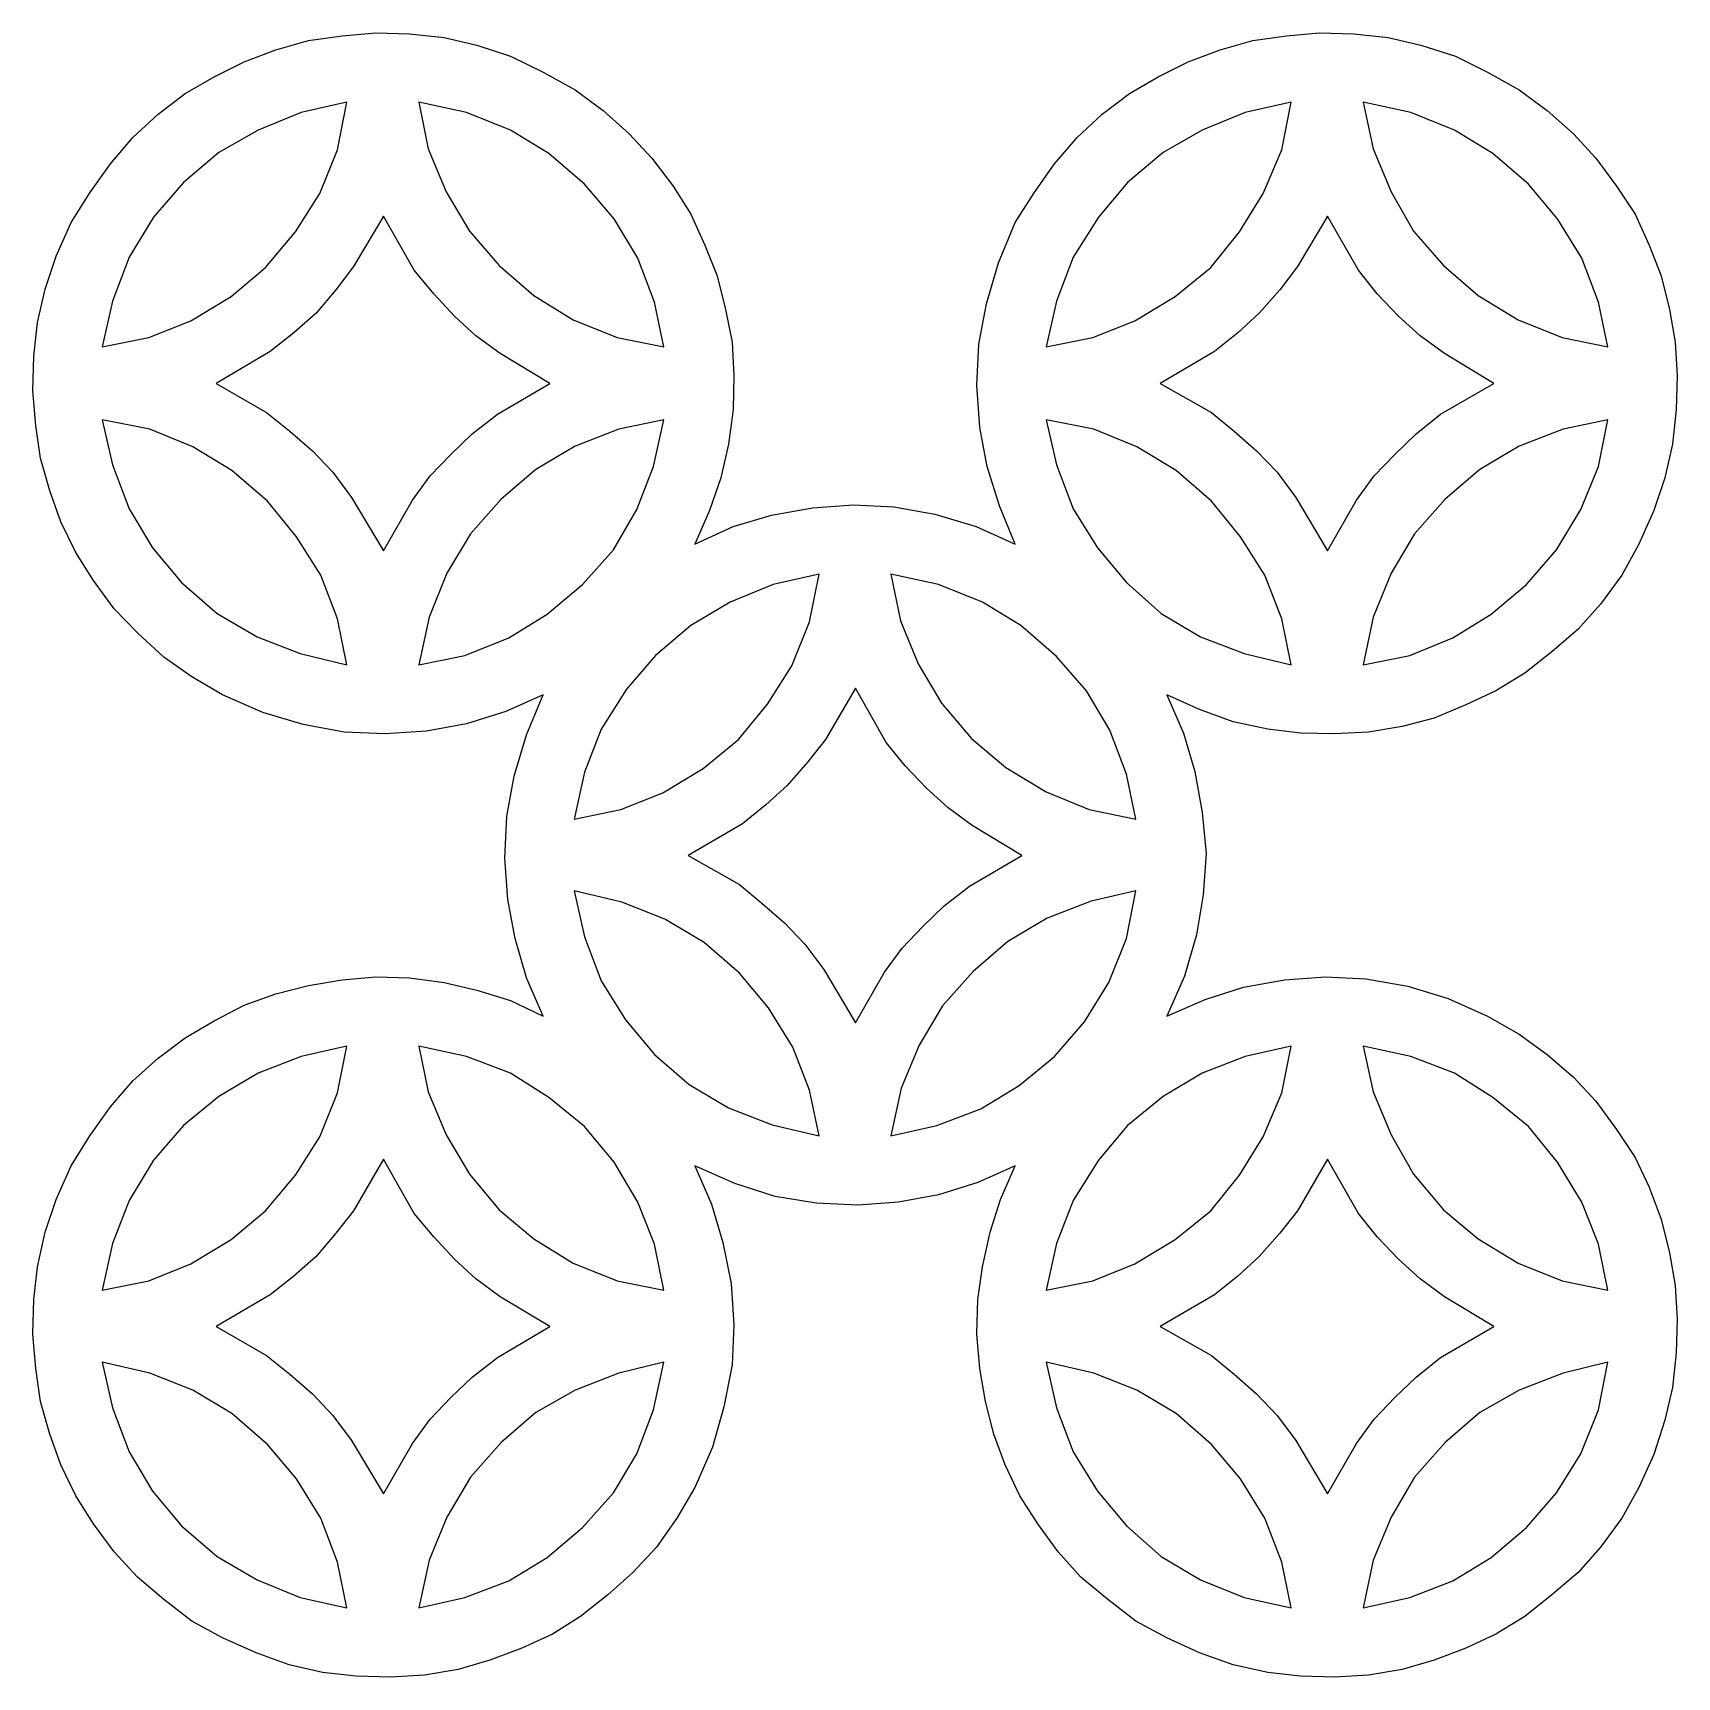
# Model space of a CAD drawing. Header units: centimetres. Extents: x -7.89 to -1.5, y -6.76 to -0.38.
import ezdxf

# ---------------------------------------------------------------- set-up
doc = ezdxf.new("R2010")
doc.units = ezdxf.units.CM
doc.header["$MEASUREMENT"] = 0
doc.layers.add('layer 1', color=7, linetype='Continuous')

msp = doc.modelspace()

# ---------------------------------------------------------------- linework, layer by layer
at = {"layer": 'layer 1', "color": 250}
for points, knots in [([(-5.90376, -4.19784), (-5.90376, -4.19784), (-6.03084, -4.13612), (-6.03084, -4.13612), (-6.03084, -4.13612), (-6.03084, -4.13612), (-6.16155, -4.09618), (-6.16155, -4.09618), (-6.16155, -4.09618), (-6.16155, -4.09618), (-6.28863, -4.06713), (-6.28863, -4.06713), (-6.28863, -4.06713), (-6.28863, -4.06713), (-6.42297, -4.04898), (-6.42297, -4.04898), (-6.42297, -4.04898), (-6.42297, -4.04898), (-6.55368, -4.04535), (-6.55368, -4.04535), (-6.55368, -4.04535), (-6.55368, -4.04535), (-6.68439, -4.05624), (-6.68439, -4.05624), (-6.68439, -4.05624), (-6.68439, -4.05624), (-6.8151, -4.07802), (-6.8151, -4.07802), (-6.8151, -4.07802), (-6.8151, -4.07802), (-6.94218, -4.1107), (-6.94218, -4.1107), (-6.94218, -4.1107), (-6.94218, -4.1107), (-7.06563, -4.15427), (-7.06563, -4.15427), (-7.06563, -4.15427), (-7.06563, -4.15427), (-7.18182, -4.21599), (-7.18182, -4.21599), (-7.18182, -4.21599), (-7.18182, -4.21599), (-7.29437, -4.28135), (-7.29437, -4.28135), (-7.29437, -4.28135), (-7.29437, -4.28135), (-7.39967, -4.36123), (-7.39967, -4.36123), (-7.39967, -4.36123), (-7.39967, -4.36123), (-7.49771, -4.44837), (-7.49771, -4.44837), (-7.49771, -4.44837), (-7.49771, -4.44837), (-7.58485, -4.55003), (-7.58485, -4.55003), (-7.58485, -4.55003), (-7.58485, -4.55003), (-7.66473, -4.66259), (-7.66473, -4.66259), (-7.66473, -4.66259), (-7.66473, -4.66259), (-7.73734, -4.77878), (-7.73734, -4.77878), (-7.73734, -4.77878), (-7.73734, -4.77878), (-7.79544, -4.90949), (-7.79544, -4.90949), (-7.79544, -4.90949), (-7.79544, -4.90949), (-7.83901, -5.03657), (-7.83901, -5.03657), (-7.83901, -5.03657), (-7.83901, -5.03657), (-7.86805, -5.17091), (-7.86805, -5.17091), (-7.86805, -5.17091), (-7.86805, -5.17091), (-7.88258, -5.29799), (-7.88258, -5.29799), (-7.88258, -5.29799), (-7.88258, -5.29799), (-7.88621, -5.43233), (-7.88621, -5.43233), (-7.88621, -5.43233), (-7.88621, -5.43233), (-7.87531, -5.56667), (-7.87531, -5.56667), (-7.87531, -5.56667), (-7.87531, -5.56667), (-7.85716, -5.69375), (-7.85716, -5.69375), (-7.85716, -5.69375), (-7.85716, -5.69375), (-7.82085, -5.82083), (-7.82085, -5.82083), (-7.82085, -5.82083), (-7.82085, -5.82083), (-7.77728, -5.94065), (-7.77728, -5.94065), (-7.77728, -5.94065), (-7.77728, -5.94065), (-7.71919, -6.06047), (-7.71919, -6.06047), (-7.71919, -6.06047), (-7.71919, -6.06047), (-7.6502, -6.16939), (-7.6502, -6.16939), (-7.6502, -6.16939), (-7.6502, -6.16939), (-7.57032, -6.27832), (-7.57032, -6.27832), (-7.57032, -6.27832), (-7.57032, -6.27832), (-7.47955, -6.37636), (-7.47955, -6.37636), (-7.47955, -6.37636), (-7.47955, -6.37636), (-7.37789, -6.4635), (-7.37789, -6.4635), (-7.37789, -6.4635), (-7.37789, -6.4635), (-7.26896, -6.54701), (-7.26896, -6.54701), (-7.26896, -6.54701), (-7.26896, -6.54701), (-7.14915, -6.61236), (-7.14915, -6.61236), (-7.14915, -6.61236), (-7.14915, -6.61236), (-7.01843, -6.67046), (-7.01843, -6.67046), (-7.01843, -6.67046), (-7.01843, -6.67046), (-6.89135, -6.71766), (-6.89135, -6.71766), (-6.89135, -6.71766), (-6.89135, -6.71766), (-6.76064, -6.7467), (-6.76064, -6.7467), (-6.76064, -6.7467), (-6.76064, -6.7467), (-6.62993, -6.76123), (-6.62993, -6.76123), (-6.62993, -6.76123), (-6.62993, -6.76123), (-6.49559, -6.76486), (-6.49559, -6.76486), (-6.49559, -6.76486), (-6.49559, -6.76486), (-6.36488, -6.7576), (-6.36488, -6.7576), (-6.36488, -6.7576), (-6.36488, -6.7576), (-6.23417, -6.73581), (-6.23417, -6.73581), (-6.23417, -6.73581), (-6.23417, -6.73581), (-6.11071, -6.6995), (-6.11071, -6.6995), (-6.11071, -6.6995), (-6.11071, -6.6995), (-5.98727, -6.6523), (-5.98727, -6.6523), (-5.98727, -6.6523), (-5.98727, -6.6523), (-5.86745, -6.59784), (-5.86745, -6.59784), (-5.86745, -6.59784), (-5.86745, -6.59784), (-5.75852, -6.52885), (-5.75852, -6.52885), (-5.75852, -6.52885), (-5.75852, -6.52885), (-5.65323, -6.44534), (-5.65323, -6.44534), (-5.65323, -6.44534), (-5.65323, -6.44534), (-5.5552, -6.3582), (-5.5552, -6.3582), (-5.5552, -6.3582), (-5.5552, -6.3582), (-5.46442, -6.26017), (-5.46442, -6.26017), (-5.46442, -6.26017), (-5.46442, -6.26017), (-5.38455, -6.14761), (-5.38455, -6.14761), (-5.38455, -6.14761), (-5.38455, -6.14761), (-5.31556, -6.02779), (-5.31556, -6.02779), (-5.31556, -6.02779), (-5.31556, -6.02779), (-5.24657, -5.87166), (-5.24657, -5.87166), (-5.24657, -5.87166), (-5.24657, -5.87166), (-5.203, -5.71554), (-5.203, -5.71554), (-5.203, -5.71554), (-5.203, -5.71554), (-5.17033, -5.55215), (-5.17033, -5.55215), (-5.17033, -5.55215), (-5.17033, -5.55215), (-5.16306, -5.39602), (-5.16306, -5.39602), (-5.16306, -5.39602), (-5.16306, -5.39602), (-5.17396, -5.23627), (-5.17396, -5.23627), (-5.17396, -5.23627), (-5.17396, -5.23627), (-5.20663, -5.0765), (-5.20663, -5.0765), (-5.20663, -5.0765), (-5.20663, -5.0765), (-5.2502, -4.92765), (-5.2502, -4.92765), (-5.2502, -4.92765), (-5.2502, -4.92765), (-5.31556, -4.77878), (-5.31556, -4.77878), (-5.31556, -4.77878), (-5.31556, -4.77878), (-5.15943, -4.84776), (-5.15943, -4.84776), (-5.15943, -4.84776), (-5.15943, -4.84776), (-5.00331, -4.89859), (-5.00331, -4.89859), (-5.00331, -4.89859), (-5.00331, -4.89859), (-4.84355, -4.92401), (-4.84355, -4.92401), (-4.84355, -4.92401), (-4.84355, -4.92401), (-4.68016, -4.93127), (-4.68016, -4.93127), (-4.68016, -4.93127), (-4.68016, -4.93127), (-4.52403, -4.92038), (-4.52403, -4.92038), (-4.52403, -4.92038), (-4.52403, -4.92038), (-4.3679, -4.89133), (-4.3679, -4.89133), (-4.3679, -4.89133), (-4.3679, -4.89133), (-4.21541, -4.84413), (-4.21541, -4.84413), (-4.21541, -4.84413), (-4.21541, -4.84413), (-4.07018, -4.77878), (-4.07018, -4.77878), (-4.07018, -4.77878), (-4.07018, -4.77878), (-4.12827, -4.90949), (-4.12827, -4.90949), (-4.12827, -4.90949), (-4.12827, -4.90949), (-4.16821, -5.03657), (-4.16821, -5.03657), (-4.16821, -5.03657), (-4.16821, -5.03657), (-4.19725, -5.17091), (-4.19725, -5.17091), (-4.19725, -5.17091), (-4.19725, -5.17091), (-4.21541, -5.29799), (-4.21541, -5.29799), (-4.21541, -5.29799), (-4.21541, -5.29799), (-4.21904, -5.43233), (-4.21904, -5.43233), (-4.21904, -5.43233), (-4.21904, -5.43233), (-4.20815, -5.56667), (-4.20815, -5.56667), (-4.20815, -5.56667), (-4.20815, -5.56667), (-4.18636, -5.69375), (-4.18636, -5.69375), (-4.18636, -5.69375), (-4.18636, -5.69375), (-4.15368, -5.82083), (-4.15368, -5.82083), (-4.15368, -5.82083), (-4.15368, -5.82083), (-4.11011, -5.94065), (-4.11011, -5.94065), (-4.11011, -5.94065), (-4.11011, -5.94065), (-4.05202, -6.06047), (-4.05202, -6.06047), (-4.05202, -6.06047), (-4.05202, -6.06047), (-3.98303, -6.16939), (-3.98303, -6.16939), (-3.98303, -6.16939), (-3.98303, -6.16939), (-3.90316, -6.27832), (-3.90316, -6.27832), (-3.90316, -6.27832), (-3.90316, -6.27832), (-3.81602, -6.37636), (-3.81602, -6.37636), (-3.81602, -6.37636), (-3.81602, -6.37636), (-3.71072, -6.4635), (-3.71072, -6.4635), (-3.71072, -6.4635), (-3.71072, -6.4635), (-3.60179, -6.54701), (-3.60179, -6.54701), (-3.60179, -6.54701), (-3.60179, -6.54701), (-3.48197, -6.61236), (-3.48197, -6.61236), (-3.48197, -6.61236), (-3.48197, -6.61236), (-3.35489, -6.67046), (-3.35489, -6.67046), (-3.35489, -6.67046), (-3.35489, -6.67046), (-3.22418, -6.71766), (-3.22418, -6.71766), (-3.22418, -6.71766), (-3.22418, -6.71766), (-3.08984, -6.7467), (-3.08984, -6.7467), (-3.08984, -6.7467), (-3.08984, -6.7467), (-2.96276, -6.76123), (-2.96276, -6.76123), (-2.96276, -6.76123), (-2.96276, -6.76123), (-2.82842, -6.76486), (-2.82842, -6.76486), (-2.82842, -6.76486), (-2.82842, -6.76486), (-2.69771, -6.7576), (-2.69771, -6.7576), (-2.69771, -6.7576), (-2.69771, -6.7576), (-2.567, -6.73581), (-2.567, -6.73581), (-2.567, -6.73581), (-2.567, -6.73581), (-2.44355, -6.6995), (-2.44355, -6.6995), (-2.44355, -6.6995), (-2.44355, -6.6995), (-2.3201, -6.6523), (-2.3201, -6.6523), (-2.3201, -6.6523), (-2.3201, -6.6523), (-2.20391, -6.59784), (-2.20391, -6.59784), (-2.20391, -6.59784), (-2.20391, -6.59784), (-2.09136, -6.52885), (-2.09136, -6.52885), (-2.09136, -6.52885), (-2.09136, -6.52885), (-1.98606, -6.44534), (-1.98606, -6.44534), (-1.98606, -6.44534), (-1.98606, -6.44534), (-1.8844, -6.3582), (-1.8844, -6.3582), (-1.8844, -6.3582), (-1.8844, -6.3582), (-1.79726, -6.26017), (-1.79726, -6.26017), (-1.79726, -6.26017), (-1.79726, -6.26017), (-1.71373, -6.14761), (-1.71373, -6.14761), (-1.71373, -6.14761), (-1.71373, -6.14761), (-1.64839, -6.02779), (-1.64839, -6.02779), (-1.64839, -6.02779), (-1.64839, -6.02779), (-1.5903, -5.90071), (-1.5903, -5.90071), (-1.5903, -5.90071), (-1.5903, -5.90071), (-1.54673, -5.76637), (-1.54673, -5.76637), (-1.54673, -5.76637), (-1.54673, -5.76637), (-1.51768, -5.63929), (-1.51768, -5.63929), (-1.51768, -5.63929), (-1.51768, -5.63929), (-1.50315, -5.50495), (-1.50315, -5.50495), (-1.50315, -5.50495), (-1.50315, -5.50495), (-1.49953, -5.37424), (-1.49953, -5.37424), (-1.49953, -5.37424), (-1.49953, -5.37424), (-1.50678, -5.24353), (-1.50678, -5.24353), (-1.50678, -5.24353), (-1.50678, -5.24353), (-1.52857, -5.11644), (-1.52857, -5.11644), (-1.52857, -5.11644), (-1.52857, -5.11644), (-1.56125, -4.98573), (-1.56125, -4.98573), (-1.56125, -4.98573), (-1.56125, -4.98573), (-1.60845, -4.86229), (-1.60845, -4.86229), (-1.60845, -4.86229), (-1.60845, -4.86229), (-1.66292, -4.7461), (-1.66292, -4.7461), (-1.66292, -4.7461), (-1.66292, -4.7461), (-1.73553, -4.63717), (-1.73553, -4.63717), (-1.73553, -4.63717), (-1.73553, -4.63717), (-1.81541, -4.52825), (-1.81541, -4.52825), (-1.81541, -4.52825), (-1.81541, -4.52825), (-1.90255, -4.43385), (-1.90255, -4.43385), (-1.90255, -4.43385), (-1.90255, -4.43385), (-2.00421, -4.34671), (-2.00421, -4.34671), (-2.00421, -4.34671), (-2.00421, -4.34671), (-2.11314, -4.26683), (-2.11314, -4.26683), (-2.11314, -4.26683), (-2.11314, -4.26683), (-2.23659, -4.19784), (-2.23659, -4.19784), (-2.23659, -4.19784), (-2.23659, -4.19784), (-2.38908, -4.12885), (-2.38908, -4.12885), (-2.38908, -4.12885), (-2.38908, -4.12885), (-2.54522, -4.08165), (-2.54522, -4.08165), (-2.54522, -4.08165), (-2.54522, -4.08165), (-2.7086, -4.05261), (-2.7086, -4.05261), (-2.7086, -4.05261), (-2.7086, -4.05261), (-2.86473, -4.04535), (-2.86473, -4.04535), (-2.86473, -4.04535), (-2.86473, -4.04535), (-3.02449, -4.05624), (-3.02449, -4.05624), (-3.02449, -4.05624), (-3.02449, -4.05624), (-3.18424, -4.08528), (-3.18424, -4.08528), (-3.18424, -4.08528), (-3.18424, -4.08528), (-3.33311, -4.13249), (-3.33311, -4.13249), (-3.33311, -4.13249), (-3.33311, -4.13249), (-3.48197, -4.19784), (-3.48197, -4.19784), (-3.48197, -4.19784), (-3.48197, -4.19784), (-3.41299, -4.04171), (-3.41299, -4.04171), (-3.41299, -4.04171), (-3.41299, -4.04171), (-3.36579, -3.88195), (-3.36579, -3.88195), (-3.36579, -3.88195), (-3.36579, -3.88195), (-3.34037, -3.72583), (-3.34037, -3.72583), (-3.34037, -3.72583), (-3.34037, -3.72583), (-3.32948, -3.56607), (-3.32948, -3.56607), (-3.32948, -3.56607), (-3.32948, -3.56607), (-3.344, -3.40631), (-3.344, -3.40631), (-3.344, -3.40631), (-3.344, -3.40631), (-3.37305, -3.24655), (-3.37305, -3.24655), (-3.37305, -3.24655), (-3.37305, -3.24655), (-3.41662, -3.09769), (-3.41662, -3.09769), (-3.41662, -3.09769), (-3.41662, -3.09769), (-3.48197, -2.94883), (-3.48197, -2.94883), (-3.48197, -2.94883), (-3.48197, -2.94883), (-3.35489, -3.00692), (-3.35489, -3.00692), (-3.35489, -3.00692), (-3.35489, -3.00692), (-3.22418, -3.05412), (-3.22418, -3.05412), (-3.22418, -3.05412), (-3.22418, -3.05412), (-3.08984, -3.08317), (-3.08984, -3.08317), (-3.08984, -3.08317), (-3.08984, -3.08317), (-2.96276, -3.09769), (-2.96276, -3.09769), (-2.96276, -3.09769), (-2.96276, -3.09769), (-2.82842, -3.10132), (-2.82842, -3.10132), (-2.82842, -3.10132), (-2.82842, -3.10132), (-2.69771, -3.09406), (-2.69771, -3.09406), (-2.69771, -3.09406), (-2.69771, -3.09406), (-2.567, -3.07227), (-2.567, -3.07227), (-2.567, -3.07227), (-2.567, -3.07227), (-2.44355, -3.0396), (-2.44355, -3.0396), (-2.44355, -3.0396), (-2.44355, -3.0396), (-2.3201, -2.98876), (-2.3201, -2.98876), (-2.3201, -2.98876), (-2.3201, -2.98876), (-2.20391, -2.9343), (-2.20391, -2.9343), (-2.20391, -2.9343), (-2.20391, -2.9343), (-2.09136, -2.86532), (-2.09136, -2.86532), (-2.09136, -2.86532), (-2.09136, -2.86532), (-1.98606, -2.78181), (-1.98606, -2.78181), (-1.98606, -2.78181), (-1.98606, -2.78181), (-1.8844, -2.69467), (-1.8844, -2.69467), (-1.8844, -2.69467), (-1.8844, -2.69467), (-1.79726, -2.59663), (-1.79726, -2.59663), (-1.79726, -2.59663), (-1.79726, -2.59663), (-1.71373, -2.48407), (-1.71373, -2.48407), (-1.71373, -2.48407), (-1.71373, -2.48407), (-1.64839, -2.36425), (-1.64839, -2.36425), (-1.64839, -2.36425), (-1.64839, -2.36425), (-1.5903, -2.23354), (-1.5903, -2.23354), (-1.5903, -2.23354), (-1.5903, -2.23354), (-1.54673, -2.10646), (-1.54673, -2.10646), (-1.54673, -2.10646), (-1.54673, -2.10646), (-1.51768, -1.97575), (-1.51768, -1.97575), (-1.51768, -1.97575), (-1.51768, -1.97575), (-1.50315, -1.84141), (-1.50315, -1.84141), (-1.50315, -1.84141), (-1.50315, -1.84141), (-1.49953, -1.7107), (-1.49953, -1.7107), (-1.49953, -1.7107), (-1.49953, -1.7107), (-1.50678, -1.57999), (-1.50678, -1.57999), (-1.50678, -1.57999), (-1.50678, -1.57999), (-1.52857, -1.45291), (-1.52857, -1.45291), (-1.52857, -1.45291), (-1.52857, -1.45291), (-1.56125, -1.3222), (-1.56125, -1.3222), (-1.56125, -1.3222), (-1.56125, -1.3222), (-1.60845, -1.20238), (-1.60845, -1.20238), (-1.60845, -1.20238), (-1.60845, -1.20238), (-1.66292, -1.08256), (-1.66292, -1.08256), (-1.66292, -1.08256), (-1.66292, -1.08256), (-1.73553, -0.97364), (-1.73553, -0.97364), (-1.73553, -0.97364), (-1.73553, -0.97364), (-1.81541, -0.86471), (-1.81541, -0.86471), (-1.81541, -0.86471), (-1.81541, -0.86471), (-1.90255, -0.77031), (-1.90255, -0.77031), (-1.90255, -0.77031), (-1.90255, -0.77031), (-2.00421, -0.67954), (-2.00421, -0.67954), (-2.00421, -0.67954), (-2.00421, -0.67954), (-2.11314, -0.59966), (-2.11314, -0.59966), (-2.11314, -0.59966), (-2.11314, -0.59966), (-2.23659, -0.53067), (-2.23659, -0.53067), (-2.23659, -0.53067), (-2.23659, -0.53067), (-2.36004, -0.46894), (-2.36004, -0.46894), (-2.36004, -0.46894), (-2.36004, -0.46894), (-2.49438, -0.42537), (-2.49438, -0.42537), (-2.49438, -0.42537), (-2.49438, -0.42537), (-2.62145, -0.39633), (-2.62145, -0.39633), (-2.62145, -0.39633), (-2.62145, -0.39633), (-2.7558, -0.3818), (-2.7558, -0.3818), (-2.7558, -0.3818), (-2.7558, -0.3818), (-2.89015, -0.37817), (-2.89015, -0.37817), (-2.89015, -0.37817), (-2.89015, -0.37817), (-3.01723, -0.38907), (-3.01723, -0.38907), (-3.01723, -0.38907), (-3.01723, -0.38907), (-3.14794, -0.40722), (-3.14794, -0.40722), (-3.14794, -0.40722), (-3.14794, -0.40722), (-3.27502, -0.44353), (-3.27502, -0.44353), (-3.27502, -0.44353), (-3.27502, -0.44353), (-3.39846, -0.49073), (-3.39846, -0.49073), (-3.39846, -0.49073), (-3.39846, -0.49073), (-3.51465, -0.54883), (-3.51465, -0.54883), (-3.51465, -0.54883), (-3.51465, -0.54883), (-3.62721, -0.61418), (-3.62721, -0.61418), (-3.62721, -0.61418), (-3.62721, -0.61418), (-3.73251, -0.69406), (-3.73251, -0.69406), (-3.73251, -0.69406), (-3.73251, -0.69406), (-3.83053, -0.78483), (-3.83053, -0.78483), (-3.83053, -0.78483), (-3.83053, -0.78483), (-3.91767, -0.8865), (-3.91767, -0.8865), (-3.91767, -0.8865), (-3.91767, -0.8865), (-3.99756, -0.99905), (-3.99756, -0.99905), (-3.99756, -0.99905), (-3.99756, -0.99905), (-4.07018, -1.11524), (-4.07018, -1.11524), (-4.07018, -1.11524), (-4.07018, -1.11524), (-4.13553, -1.27137), (-4.13553, -1.27137), (-4.13553, -1.27137), (-4.13553, -1.27137), (-4.18273, -1.43112), (-4.18273, -1.43112), (-4.18273, -1.43112), (-4.18273, -1.43112), (-4.21178, -1.58725), (-4.21178, -1.58725), (-4.21178, -1.58725), (-4.21178, -1.58725), (-4.21904, -1.74701), (-4.21904, -1.74701), (-4.21904, -1.74701), (-4.21904, -1.74701), (-4.20815, -1.9104), (-4.20815, -1.9104), (-4.20815, -1.9104), (-4.20815, -1.9104), (-4.1791, -2.06289), (-4.1791, -2.06289), (-4.1791, -2.06289), (-4.1791, -2.06289), (-4.1319, -2.21539), (-4.1319, -2.21539), (-4.1319, -2.21539), (-4.1319, -2.21539), (-4.07018, -2.36425), (-4.07018, -2.36425), (-4.07018, -2.36425), (-4.07018, -2.36425), (-4.22267, -2.29527), (-4.22267, -2.29527), (-4.22267, -2.29527), (-4.22267, -2.29527), (-4.38243, -2.24807), (-4.38243, -2.24807), (-4.38243, -2.24807), (-4.38243, -2.24807), (-4.54218, -2.21902), (-4.54218, -2.21902), (-4.54218, -2.21902), (-4.54218, -2.21902), (-4.69831, -2.21176), (-4.69831, -2.21176), (-4.69831, -2.21176), (-4.69831, -2.21176), (-4.85807, -2.22265), (-4.85807, -2.22265), (-4.85807, -2.22265), (-4.85807, -2.22265), (-5.01783, -2.2517), (-5.01783, -2.2517), (-5.01783, -2.2517), (-5.01783, -2.2517), (-5.1667, -2.29527), (-5.1667, -2.29527), (-5.1667, -2.29527), (-5.1667, -2.29527), (-5.31556, -2.36425), (-5.31556, -2.36425), (-5.31556, -2.36425), (-5.31556, -2.36425), (-5.25747, -2.23354), (-5.25747, -2.23354), (-5.25747, -2.23354), (-5.25747, -2.23354), (-5.2139, -2.10646), (-5.2139, -2.10646), (-5.2139, -2.10646), (-5.2139, -2.10646), (-5.18485, -1.97575), (-5.18485, -1.97575), (-5.18485, -1.97575), (-5.18485, -1.97575), (-5.1667, -1.84141), (-5.1667, -1.84141), (-5.1667, -1.84141), (-5.1667, -1.84141), (-5.16306, -1.7107), (-5.16306, -1.7107), (-5.16306, -1.7107), (-5.16306, -1.7107), (-5.17033, -1.57999), (-5.17033, -1.57999), (-5.17033, -1.57999), (-5.17033, -1.57999), (-5.19574, -1.45291), (-5.19574, -1.45291), (-5.19574, -1.45291), (-5.19574, -1.45291), (-5.22842, -1.3222), (-5.22842, -1.3222), (-5.22842, -1.3222), (-5.22842, -1.3222), (-5.27562, -1.20238), (-5.27562, -1.20238), (-5.27562, -1.20238), (-5.27562, -1.20238), (-5.33008, -1.08256), (-5.33008, -1.08256), (-5.33008, -1.08256), (-5.33008, -1.08256), (-5.39907, -0.97364), (-5.39907, -0.97364), (-5.39907, -0.97364), (-5.39907, -0.97364), (-5.48258, -0.86471), (-5.48258, -0.86471), (-5.48258, -0.86471), (-5.48258, -0.86471), (-5.56972, -0.77031), (-5.56972, -0.77031), (-5.56972, -0.77031), (-5.56972, -0.77031), (-5.67138, -0.67954), (-5.67138, -0.67954), (-5.67138, -0.67954), (-5.67138, -0.67954), (-5.78031, -0.59966), (-5.78031, -0.59966), (-5.78031, -0.59966), (-5.78031, -0.59966), (-5.90376, -0.53067), (-5.90376, -0.53067), (-5.90376, -0.53067), (-5.90376, -0.53067), (-6.03084, -0.46894), (-6.03084, -0.46894), (-6.03084, -0.46894), (-6.03084, -0.46894), (-6.16155, -0.42537), (-6.16155, -0.42537), (-6.16155, -0.42537), (-6.16155, -0.42537), (-6.28863, -0.39633), (-6.28863, -0.39633), (-6.28863, -0.39633), (-6.28863, -0.39633), (-6.42297, -0.3818), (-6.42297, -0.3818), (-6.42297, -0.3818), (-6.42297, -0.3818), (-6.55368, -0.37817), (-6.55368, -0.37817), (-6.55368, -0.37817), (-6.55368, -0.37817), (-6.68439, -0.38907), (-6.68439, -0.38907), (-6.68439, -0.38907), (-6.68439, -0.38907), (-6.8151, -0.40722), (-6.8151, -0.40722), (-6.8151, -0.40722), (-6.8151, -0.40722), (-6.94218, -0.44353), (-6.94218, -0.44353), (-6.94218, -0.44353), (-6.94218, -0.44353), (-7.06563, -0.49073), (-7.06563, -0.49073), (-7.06563, -0.49073), (-7.06563, -0.49073), (-7.18182, -0.54883), (-7.18182, -0.54883), (-7.18182, -0.54883), (-7.18182, -0.54883), (-7.29437, -0.61418), (-7.29437, -0.61418), (-7.29437, -0.61418), (-7.29437, -0.61418), (-7.39967, -0.69406), (-7.39967, -0.69406), (-7.39967, -0.69406), (-7.39967, -0.69406), (-7.49771, -0.78483), (-7.49771, -0.78483), (-7.49771, -0.78483), (-7.49771, -0.78483), (-7.58485, -0.8865), (-7.58485, -0.8865), (-7.58485, -0.8865), (-7.58485, -0.8865), (-7.66473, -0.99905), (-7.66473, -0.99905), (-7.66473, -0.99905), (-7.66473, -0.99905), (-7.73734, -1.11524), (-7.73734, -1.11524), (-7.73734, -1.11524), (-7.73734, -1.11524), (-7.79544, -1.24595), (-7.79544, -1.24595), (-7.79544, -1.24595), (-7.79544, -1.24595), (-7.83901, -1.37303), (-7.83901, -1.37303), (-7.83901, -1.37303), (-7.83901, -1.37303), (-7.86805, -1.50374), (-7.86805, -1.50374), (-7.86805, -1.50374), (-7.86805, -1.50374), (-7.88258, -1.63445), (-7.88258, -1.63445), (-7.88258, -1.63445), (-7.88258, -1.63445), (-7.88621, -1.7688), (-7.88621, -1.7688), (-7.88621, -1.7688), (-7.88621, -1.7688), (-7.87531, -1.90314), (-7.87531, -1.90314), (-7.87531, -1.90314), (-7.87531, -1.90314), (-7.85716, -2.03022), (-7.85716, -2.03022), (-7.85716, -2.03022), (-7.85716, -2.03022), (-7.82085, -2.1573), (-7.82085, -2.1573), (-7.82085, -2.1573), (-7.82085, -2.1573), (-7.77728, -2.27711), (-7.77728, -2.27711), (-7.77728, -2.27711), (-7.77728, -2.27711), (-7.71919, -2.39693), (-7.71919, -2.39693), (-7.71919, -2.39693), (-7.71919, -2.39693), (-7.6502, -2.50586), (-7.6502, -2.50586), (-7.6502, -2.50586), (-7.6502, -2.50586), (-7.57032, -2.61478), (-7.57032, -2.61478), (-7.57032, -2.61478), (-7.57032, -2.61478), (-7.47955, -2.70918), (-7.47955, -2.70918), (-7.47955, -2.70918), (-7.47955, -2.70918), (-7.37789, -2.80359), (-7.37789, -2.80359), (-7.37789, -2.80359), (-7.37789, -2.80359), (-7.26896, -2.87983), (-7.26896, -2.87983), (-7.26896, -2.87983), (-7.26896, -2.87983), (-7.14915, -2.94883), (-7.14915, -2.94883), (-7.14915, -2.94883), (-7.14915, -2.94883), (-6.99301, -3.01781), (-6.99301, -3.01781), (-6.99301, -3.01781), (-6.99301, -3.01781), (-6.83689, -3.06501), (-6.83689, -3.06501), (-6.83689, -3.06501), (-6.83689, -3.06501), (-6.67713, -3.09406), (-6.67713, -3.09406), (-6.67713, -3.09406), (-6.67713, -3.09406), (-6.51737, -3.10132), (-6.51737, -3.10132), (-6.51737, -3.10132), (-6.51737, -3.10132), (-6.35762, -3.09043), (-6.35762, -3.09043), (-6.35762, -3.09043), (-6.35762, -3.09043), (-6.20149, -3.06138), (-6.20149, -3.06138), (-6.20149, -3.06138), (-6.20149, -3.06138), (-6.049, -3.01418), (-6.049, -3.01418), (-6.049, -3.01418), (-6.049, -3.01418), (-5.90376, -2.94883), (-5.90376, -2.94883), (-5.90376, -2.94883), (-5.90376, -2.94883), (-5.96911, -3.10495), (-5.96911, -3.10495), (-5.96911, -3.10495), (-5.96911, -3.10495), (-6.01631, -3.26471), (-6.01631, -3.26471), (-6.01631, -3.26471), (-6.01631, -3.26471), (-6.04536, -3.42083), (-6.04536, -3.42083), (-6.04536, -3.42083), (-6.04536, -3.42083), (-6.05263, -3.58422), (-6.05263, -3.58422), (-6.05263, -3.58422), (-6.05263, -3.58422), (-6.04173, -3.74399), (-6.04173, -3.74399), (-6.04173, -3.74399), (-6.04173, -3.74399), (-6.01268, -3.89648), (-6.01268, -3.89648), (-6.01268, -3.89648), (-6.01268, -3.89648), (-5.96911, -4.04898), (-5.96911, -4.04898), (-5.96911, -4.04898), (-5.96911, -4.04898), (-5.90376, -4.19784), (-5.90376, -4.19784)], [0, 0, 0, 0, 0.0038911, 0.0038911, 0.0038911, 0.0038911, 0.0077821, 0.0077821, 0.0077821, 0.0077821, 0.0116732, 0.0116732, 0.0116732, 0.0116732, 0.0155642, 0.0155642, 0.0155642, 0.0155642, 0.0194553, 0.0194553, 0.0194553, 0.0194553, 0.0233463, 0.0233463, 0.0233463, 0.0233463, 0.0272374, 0.0272374, 0.0272374, 0.0272374, 0.0311284, 0.0311284, 0.0311284, 0.0311284, 0.0350195, 0.0350195, 0.0350195, 0.0350195, 0.0389105, 0.0389105, 0.0389105, 0.0389105, 0.0428016, 0.0428016, 0.0428016, 0.0428016, 0.0466926, 0.0466926, 0.0466926, 0.0466926, 0.0505837, 0.0505837, 0.0505837, 0.0505837, 0.0544747, 0.0544747, 0.0544747, 0.0544747, 0.0583658, 0.0583658, 0.0583658, 0.0583658, 0.0622568, 0.0622568, 0.0622568, 0.0622568, 0.0661479, 0.0661479, 0.0661479, 0.0661479, 0.0700389, 0.0700389, 0.0700389, 0.0700389, 0.07393, 0.07393, 0.07393, 0.07393, 0.077821, 0.077821, 0.077821, 0.077821, 0.0817121, 0.0817121, 0.0817121, 0.0817121, 0.0856031, 0.0856031, 0.0856031, 0.0856031, 0.0894942, 0.0894942, 0.0894942, 0.0894942, 0.0933852, 0.0933852, 0.0933852, 0.0933852, 0.0972763, 0.0972763, 0.0972763, 0.0972763, 0.1011673, 0.1011673, 0.1011673, 0.1011673, 0.1050584, 0.1050584, 0.1050584, 0.1050584, 0.1089494, 0.1089494, 0.1089494, 0.1089494, 0.1128405, 0.1128405, 0.1128405, 0.1128405, 0.1167315, 0.1167315, 0.1167315, 0.1167315, 0.1206226, 0.1206226, 0.1206226, 0.1206226, 0.1245136, 0.1245136, 0.1245136, 0.1245136, 0.1284047, 0.1284047, 0.1284047, 0.1284047, 0.1322957, 0.1322957, 0.1322957, 0.1322957, 0.1361868, 0.1361868, 0.1361868, 0.1361868, 0.1400778, 0.1400778, 0.1400778, 0.1400778, 0.1439689, 0.1439689, 0.1439689, 0.1439689, 0.1478599, 0.1478599, 0.1478599, 0.1478599, 0.151751, 0.151751, 0.151751, 0.151751, 0.155642, 0.155642, 0.155642, 0.155642, 0.1595331, 0.1595331, 0.1595331, 0.1595331, 0.1634241, 0.1634241, 0.1634241, 0.1634241, 0.1673152, 0.1673152, 0.1673152, 0.1673152, 0.1712062, 0.1712062, 0.1712062, 0.1712062, 0.1750973, 0.1750973, 0.1750973, 0.1750973, 0.1789883, 0.1789883, 0.1789883, 0.1789883, 0.1828794, 0.1828794, 0.1828794, 0.1828794, 0.1867704, 0.1867704, 0.1867704, 0.1867704, 0.1906615, 0.1906615, 0.1906615, 0.1906615, 0.1945525, 0.1945525, 0.1945525, 0.1945525, 0.1984436, 0.1984436, 0.1984436, 0.1984436, 0.2023346, 0.2023346, 0.2023346, 0.2023346, 0.2062257, 0.2062257, 0.2062257, 0.2062257, 0.2101167, 0.2101167, 0.2101167, 0.2101167, 0.2140078, 0.2140078, 0.2140078, 0.2140078, 0.2178988, 0.2178988, 0.2178988, 0.2178988, 0.2217899, 0.2217899, 0.2217899, 0.2217899, 0.2256809, 0.2256809, 0.2256809, 0.2256809, 0.229572, 0.229572, 0.229572, 0.229572, 0.233463, 0.233463, 0.233463, 0.233463, 0.2373541, 0.2373541, 0.2373541, 0.2373541, 0.2412451, 0.2412451, 0.2412451, 0.2412451, 0.2451362, 0.2451362, 0.2451362, 0.2451362, 0.2490272, 0.2490272, 0.2490272, 0.2490272, 0.2529183, 0.2529183, 0.2529183, 0.2529183, 0.2568093, 0.2568093, 0.2568093, 0.2568093, 0.2607004, 0.2607004, 0.2607004, 0.2607004, 0.2645914, 0.2645914, 0.2645914, 0.2645914, 0.2684825, 0.2684825, 0.2684825, 0.2684825, 0.2723735, 0.2723735, 0.2723735, 0.2723735, 0.2762646, 0.2762646, 0.2762646, 0.2762646, 0.2801556, 0.2801556, 0.2801556, 0.2801556, 0.2840467, 0.2840467, 0.2840467, 0.2840467, 0.2879377, 0.2879377, 0.2879377, 0.2879377, 0.2918288, 0.2918288, 0.2918288, 0.2918288, 0.2957198, 0.2957198, 0.2957198, 0.2957198, 0.2996109, 0.2996109, 0.2996109, 0.2996109, 0.3035019, 0.3035019, 0.3035019, 0.3035019, 0.307393, 0.307393, 0.307393, 0.307393, 0.311284, 0.311284, 0.311284, 0.311284, 0.3151751, 0.3151751, 0.3151751, 0.3151751, 0.3190661, 0.3190661, 0.3190661, 0.3190661, 0.3229572, 0.3229572, 0.3229572, 0.3229572, 0.3268482, 0.3268482, 0.3268482, 0.3268482, 0.3307393, 0.3307393, 0.3307393, 0.3307393, 0.3346304, 0.3346304, 0.3346304, 0.3346304, 0.3385214, 0.3385214, 0.3385214, 0.3385214, 0.3424125, 0.3424125, 0.3424125, 0.3424125, 0.3463035, 0.3463035, 0.3463035, 0.3463035, 0.3501946, 0.3501946, 0.3501946, 0.3501946, 0.3540856, 0.3540856, 0.3540856, 0.3540856, 0.3579767, 0.3579767, 0.3579767, 0.3579767, 0.3618677, 0.3618677, 0.3618677, 0.3618677, 0.3657588, 0.3657588, 0.3657588, 0.3657588, 0.3696498, 0.3696498, 0.3696498, 0.3696498, 0.3735409, 0.3735409, 0.3735409, 0.3735409, 0.3774319, 0.3774319, 0.3774319, 0.3774319, 0.381323, 0.381323, 0.381323, 0.381323, 0.385214, 0.385214, 0.385214, 0.385214, 0.3891051, 0.3891051, 0.3891051, 0.3891051, 0.3929961, 0.3929961, 0.3929961, 0.3929961, 0.3968872, 0.3968872, 0.3968872, 0.3968872, 0.4007782, 0.4007782, 0.4007782, 0.4007782, 0.4046693, 0.4046693, 0.4046693, 0.4046693, 0.4085603, 0.4085603, 0.4085603, 0.4085603, 0.4124514, 0.4124514, 0.4124514, 0.4124514, 0.4163424, 0.4163424, 0.4163424, 0.4163424, 0.4202335, 0.4202335, 0.4202335, 0.4202335, 0.4241245, 0.4241245, 0.4241245, 0.4241245, 0.4280156, 0.4280156, 0.4280156, 0.4280156, 0.4319066, 0.4319066, 0.4319066, 0.4319066, 0.4357977, 0.4357977, 0.4357977, 0.4357977, 0.4396887, 0.4396887, 0.4396887, 0.4396887, 0.4435798, 0.4435798, 0.4435798, 0.4435798, 0.4474708, 0.4474708, 0.4474708, 0.4474708, 0.4513619, 0.4513619, 0.4513619, 0.4513619, 0.4552529, 0.4552529, 0.4552529, 0.4552529, 0.459144, 0.459144, 0.459144, 0.459144, 0.463035, 0.463035, 0.463035, 0.463035, 0.4669261, 0.4669261, 0.4669261, 0.4669261, 0.4708171, 0.4708171, 0.4708171, 0.4708171, 0.4747082, 0.4747082, 0.4747082, 0.4747082, 0.4785992, 0.4785992, 0.4785992, 0.4785992, 0.4824903, 0.4824903, 0.4824903, 0.4824903, 0.4863813, 0.4863813, 0.4863813, 0.4863813, 0.4902724, 0.4902724, 0.4902724, 0.4902724, 0.4941634, 0.4941634, 0.4941634, 0.4941634, 0.4980545, 0.4980545, 0.4980545, 0.4980545, 0.5019455, 0.5019455, 0.5019455, 0.5019455, 0.5058366, 0.5058366, 0.5058366, 0.5058366, 0.5097276, 0.5097276, 0.5097276, 0.5097276, 0.5136187, 0.5136187, 0.5136187, 0.5136187, 0.5175097, 0.5175097, 0.5175097, 0.5175097, 0.5214008, 0.5214008, 0.5214008, 0.5214008, 0.5252918, 0.5252918, 0.5252918, 0.5252918, 0.5291829, 0.5291829, 0.5291829, 0.5291829, 0.5330739, 0.5330739, 0.5330739, 0.5330739, 0.536965, 0.536965, 0.536965, 0.536965, 0.540856, 0.540856, 0.540856, 0.540856, 0.5447471, 0.5447471, 0.5447471, 0.5447471, 0.5486381, 0.5486381, 0.5486381, 0.5486381, 0.5525292, 0.5525292, 0.5525292, 0.5525292, 0.5564202, 0.5564202, 0.5564202, 0.5564202, 0.5603113, 0.5603113, 0.5603113, 0.5603113, 0.5642023, 0.5642023, 0.5642023, 0.5642023, 0.5680934, 0.5680934, 0.5680934, 0.5680934, 0.5719844, 0.5719844, 0.5719844, 0.5719844, 0.5758755, 0.5758755, 0.5758755, 0.5758755, 0.5797665, 0.5797665, 0.5797665, 0.5797665, 0.5836576, 0.5836576, 0.5836576, 0.5836576, 0.5875486, 0.5875486, 0.5875486, 0.5875486, 0.5914397, 0.5914397, 0.5914397, 0.5914397, 0.5953307, 0.5953307, 0.5953307, 0.5953307, 0.5992218, 0.5992218, 0.5992218, 0.5992218, 0.6031128, 0.6031128, 0.6031128, 0.6031128, 0.6070039, 0.6070039, 0.6070039, 0.6070039, 0.6108949, 0.6108949, 0.6108949, 0.6108949, 0.614786, 0.614786, 0.614786, 0.614786, 0.618677, 0.618677, 0.618677, 0.618677, 0.6225681, 0.6225681, 0.6225681, 0.6225681, 0.6264591, 0.6264591, 0.6264591, 0.6264591, 0.6303502, 0.6303502, 0.6303502, 0.6303502, 0.6342412, 0.6342412, 0.6342412, 0.6342412, 0.6381323, 0.6381323, 0.6381323, 0.6381323, 0.6420233, 0.6420233, 0.6420233, 0.6420233, 0.6459144, 0.6459144, 0.6459144, 0.6459144, 0.6498054, 0.6498054, 0.6498054, 0.6498054, 0.6536965, 0.6536965, 0.6536965, 0.6536965, 0.6575875, 0.6575875, 0.6575875, 0.6575875, 0.6614786, 0.6614786, 0.6614786, 0.6614786, 0.6653696, 0.6653696, 0.6653696, 0.6653696, 0.6692607, 0.6692607, 0.6692607, 0.6692607, 0.6731518, 0.6731518, 0.6731518, 0.6731518, 0.6770428, 0.6770428, 0.6770428, 0.6770428, 0.6809339, 0.6809339, 0.6809339, 0.6809339, 0.6848249, 0.6848249, 0.6848249, 0.6848249, 0.688716, 0.688716, 0.688716, 0.688716, 0.692607, 0.692607, 0.692607, 0.692607, 0.6964981, 0.6964981, 0.6964981, 0.6964981, 0.7003891, 0.7003891, 0.7003891, 0.7003891, 0.7042802, 0.7042802, 0.7042802, 0.7042802, 0.7081712, 0.7081712, 0.7081712, 0.7081712, 0.7120623, 0.7120623, 0.7120623, 0.7120623, 0.7159533, 0.7159533, 0.7159533, 0.7159533, 0.7198444, 0.7198444, 0.7198444, 0.7198444, 0.7237354, 0.7237354, 0.7237354, 0.7237354, 0.7276265, 0.7276265, 0.7276265, 0.7276265, 0.7315175, 0.7315175, 0.7315175, 0.7315175, 0.7354086, 0.7354086, 0.7354086, 0.7354086, 0.7392996, 0.7392996, 0.7392996, 0.7392996, 0.7431907, 0.7431907, 0.7431907, 0.7431907, 0.7470817, 0.7470817, 0.7470817, 0.7470817, 0.7509728, 0.7509728, 0.7509728, 0.7509728, 0.7548638, 0.7548638, 0.7548638, 0.7548638, 0.7587549, 0.7587549, 0.7587549, 0.7587549, 0.7626459, 0.7626459, 0.7626459, 0.7626459, 0.766537, 0.766537, 0.766537, 0.766537, 0.770428, 0.770428, 0.770428, 0.770428, 0.7743191, 0.7743191, 0.7743191, 0.7743191, 0.7782101, 0.7782101, 0.7782101, 0.7782101, 0.7821012, 0.7821012, 0.7821012, 0.7821012, 0.7859922, 0.7859922, 0.7859922, 0.7859922, 0.7898833, 0.7898833, 0.7898833, 0.7898833, 0.7937743, 0.7937743, 0.7937743, 0.7937743, 0.7976654, 0.7976654, 0.7976654, 0.7976654, 0.8015564, 0.8015564, 0.8015564, 0.8015564, 0.8054475, 0.8054475, 0.8054475, 0.8054475, 0.8093385, 0.8093385, 0.8093385, 0.8093385, 0.8132296, 0.8132296, 0.8132296, 0.8132296, 0.8171206, 0.8171206, 0.8171206, 0.8171206, 0.8210117, 0.8210117, 0.8210117, 0.8210117, 0.8249027, 0.8249027, 0.8249027, 0.8249027, 0.8287938, 0.8287938, 0.8287938, 0.8287938, 0.8326848, 0.8326848, 0.8326848, 0.8326848, 0.8365759, 0.8365759, 0.8365759, 0.8365759, 0.8404669, 0.8404669, 0.8404669, 0.8404669, 0.844358, 0.844358, 0.844358, 0.844358, 0.848249, 0.848249, 0.848249, 0.848249, 0.8521401, 0.8521401, 0.8521401, 0.8521401, 0.8560311, 0.8560311, 0.8560311, 0.8560311, 0.8599222, 0.8599222, 0.8599222, 0.8599222, 0.8638132, 0.8638132, 0.8638132, 0.8638132, 0.8677043, 0.8677043, 0.8677043, 0.8677043, 0.8715953, 0.8715953, 0.8715953, 0.8715953, 0.8754864, 0.8754864, 0.8754864, 0.8754864, 0.8793774, 0.8793774, 0.8793774, 0.8793774, 0.8832685, 0.8832685, 0.8832685, 0.8832685, 0.8871595, 0.8871595, 0.8871595, 0.8871595, 0.8910506, 0.8910506, 0.8910506, 0.8910506, 0.8949416, 0.8949416, 0.8949416, 0.8949416, 0.8988327, 0.8988327, 0.8988327, 0.8988327, 0.9027237, 0.9027237, 0.9027237, 0.9027237, 0.9066148, 0.9066148, 0.9066148, 0.9066148, 0.9105058, 0.9105058, 0.9105058, 0.9105058, 0.9143969, 0.9143969, 0.9143969, 0.9143969, 0.9182879, 0.9182879, 0.9182879, 0.9182879, 0.922179, 0.922179, 0.922179, 0.922179, 0.92607, 0.92607, 0.92607, 0.92607, 0.9299611, 0.9299611, 0.9299611, 0.9299611, 0.9338521, 0.9338521, 0.9338521, 0.9338521, 0.9377432, 0.9377432, 0.9377432, 0.9377432, 0.9416342, 0.9416342, 0.9416342, 0.9416342, 0.9455253, 0.9455253, 0.9455253, 0.9455253, 0.9494163, 0.9494163, 0.9494163, 0.9494163, 0.9533074, 0.9533074, 0.9533074, 0.9533074, 0.9571984, 0.9571984, 0.9571984, 0.9571984, 0.9610895, 0.9610895, 0.9610895, 0.9610895, 0.9649805, 0.9649805, 0.9649805, 0.9649805, 0.9688716, 0.9688716, 0.9688716, 0.9688716, 0.9727626, 0.9727626, 0.9727626, 0.9727626, 0.9766537, 0.9766537, 0.9766537, 0.9766537, 0.9805447, 0.9805447, 0.9805447, 0.9805447, 0.9844358, 0.9844358, 0.9844358, 0.9844358, 0.9883268, 0.9883268, 0.9883268, 0.9883268, 0.9922179, 0.9922179, 0.9922179, 0.9922179, 1, 1, 1, 1]), ([(-6.66624, -0.64685), (-6.66624, -0.64685), (-6.70255, -0.83203), (-6.70255, -0.83203), (-6.70255, -0.83203), (-6.70255, -0.83203), (-6.77153, -1.00268), (-6.77153, -1.00268), (-6.77153, -1.00268), (-6.77153, -1.00268), (-6.86594, -1.15155), (-6.86594, -1.15155), (-6.86594, -1.15155), (-6.86594, -1.15155), (-6.98212, -1.28952), (-6.98212, -1.28952), (-6.98212, -1.28952), (-6.98212, -1.28952), (-7.11646, -1.40208), (-7.11646, -1.40208), (-7.11646, -1.40208), (-7.11646, -1.40208), (-7.27259, -1.49648), (-7.27259, -1.49648), (-7.27259, -1.49648), (-7.27259, -1.49648), (-7.43598, -1.56183), (-7.43598, -1.56183), (-7.43598, -1.56183), (-7.43598, -1.56183), (-7.61753, -1.59815), (-7.61753, -1.59815), (-7.61753, -1.59815), (-7.61753, -1.59815), (-7.57759, -1.42023), (-7.57759, -1.42023), (-7.57759, -1.42023), (-7.57759, -1.42023), (-7.51223, -1.24958), (-7.51223, -1.24958), (-7.51223, -1.24958), (-7.51223, -1.24958), (-7.41783, -1.09345), (-7.41783, -1.09345), (-7.41783, -1.09345), (-7.41783, -1.09345), (-7.30164, -0.95911), (-7.30164, -0.95911), (-7.30164, -0.95911), (-7.30164, -0.95911), (-7.16366, -0.84293), (-7.16366, -0.84293), (-7.16366, -0.84293), (-7.16366, -0.84293), (-7.01117, -0.75579), (-7.01117, -0.75579), (-7.01117, -0.75579), (-7.01117, -0.75579), (-6.84415, -0.6868), (-6.84415, -0.6868), (-6.84415, -0.6868), (-6.84415, -0.6868), (-6.66624, -0.64685), (-6.66624, -0.64685)], [0, 0, 0, 0, 0.0588235, 0.0588235, 0.0588235, 0.0588235, 0.1176471, 0.1176471, 0.1176471, 0.1176471, 0.1764706, 0.1764706, 0.1764706, 0.1764706, 0.2352941, 0.2352941, 0.2352941, 0.2352941, 0.2941176, 0.2941176, 0.2941176, 0.2941176, 0.3529412, 0.3529412, 0.3529412, 0.3529412, 0.4117647, 0.4117647, 0.4117647, 0.4117647, 0.4705882, 0.4705882, 0.4705882, 0.4705882, 0.5294118, 0.5294118, 0.5294118, 0.5294118, 0.5882353, 0.5882353, 0.5882353, 0.5882353, 0.6470588, 0.6470588, 0.6470588, 0.6470588, 0.7058824, 0.7058824, 0.7058824, 0.7058824, 0.7647059, 0.7647059, 0.7647059, 0.7647059, 0.8235294, 0.8235294, 0.8235294, 0.8235294, 0.8823529, 0.8823529, 0.8823529, 0.8823529, 1, 1, 1, 1]), ([(-6.38666, -0.64685), (-6.38666, -0.64685), (-6.20149, -0.6868), (-6.20149, -0.6868), (-6.20149, -0.6868), (-6.20149, -0.6868), (-6.03084, -0.75579), (-6.03084, -0.75579), (-6.03084, -0.75579), (-6.03084, -0.75579), (-5.88197, -0.84656), (-5.88197, -0.84656), (-5.88197, -0.84656), (-5.88197, -0.84656), (-5.744, -0.96637), (-5.744, -0.96637), (-5.744, -0.96637), (-5.744, -0.96637), (-5.62781, -1.10072), (-5.62781, -1.10072), (-5.62781, -1.10072), (-5.62781, -1.10072), (-5.53704, -1.25321), (-5.53704, -1.25321), (-5.53704, -1.25321), (-5.53704, -1.25321), (-5.47169, -1.42386), (-5.47169, -1.42386), (-5.47169, -1.42386), (-5.47169, -1.42386), (-5.43538, -1.59815), (-5.43538, -1.59815), (-5.43538, -1.59815), (-5.43538, -1.59815), (-5.61692, -1.56183), (-5.61692, -1.56183), (-5.61692, -1.56183), (-5.61692, -1.56183), (-5.78757, -1.49285), (-5.78757, -1.49285), (-5.78757, -1.49285), (-5.78757, -1.49285), (-5.94007, -1.39844), (-5.94007, -1.39844), (-5.94007, -1.39844), (-5.94007, -1.39844), (-6.07441, -1.28226), (-6.07441, -1.28226), (-6.07441, -1.28226), (-6.07441, -1.28226), (-6.1906, -1.14792), (-6.1906, -1.14792), (-6.1906, -1.14792), (-6.1906, -1.14792), (-6.28137, -0.99542), (-6.28137, -0.99542), (-6.28137, -0.99542), (-6.28137, -0.99542), (-6.35036, -0.8284), (-6.35036, -0.8284), (-6.35036, -0.8284), (-6.35036, -0.8284), (-6.38666, -0.64685), (-6.38666, -0.64685)], [0, 0, 0, 0, 0.0588235, 0.0588235, 0.0588235, 0.0588235, 0.1176471, 0.1176471, 0.1176471, 0.1176471, 0.1764706, 0.1764706, 0.1764706, 0.1764706, 0.2352941, 0.2352941, 0.2352941, 0.2352941, 0.2941176, 0.2941176, 0.2941176, 0.2941176, 0.3529412, 0.3529412, 0.3529412, 0.3529412, 0.4117647, 0.4117647, 0.4117647, 0.4117647, 0.4705882, 0.4705882, 0.4705882, 0.4705882, 0.5294118, 0.5294118, 0.5294118, 0.5294118, 0.5882353, 0.5882353, 0.5882353, 0.5882353, 0.6470588, 0.6470588, 0.6470588, 0.6470588, 0.7058824, 0.7058824, 0.7058824, 0.7058824, 0.7647059, 0.7647059, 0.7647059, 0.7647059, 0.8235294, 0.8235294, 0.8235294, 0.8235294, 0.8823529, 0.8823529, 0.8823529, 0.8823529, 1, 1, 1, 1]), ([(-3.95036, -1.59815), (-3.95036, -1.59815), (-3.91042, -1.42023), (-3.91042, -1.42023), (-3.91042, -1.42023), (-3.91042, -1.42023), (-3.84506, -1.24958), (-3.84506, -1.24958), (-3.84506, -1.24958), (-3.84506, -1.24958), (-3.74703, -1.09345), (-3.74703, -1.09345), (-3.74703, -1.09345), (-3.74703, -1.09345), (-3.63447, -0.95911), (-3.63447, -0.95911), (-3.63447, -0.95911), (-3.63447, -0.95911), (-3.4965, -0.84293), (-3.4965, -0.84293), (-3.4965, -0.84293), (-3.4965, -0.84293), (-3.344, -0.75579), (-3.344, -0.75579), (-3.344, -0.75579), (-3.344, -0.75579), (-3.17698, -0.6868), (-3.17698, -0.6868), (-3.17698, -0.6868), (-3.17698, -0.6868), (-2.99907, -0.64685), (-2.99907, -0.64685), (-2.99907, -0.64685), (-2.99907, -0.64685), (-3.03538, -0.83203), (-3.03538, -0.83203), (-3.03538, -0.83203), (-3.03538, -0.83203), (-3.108, -1.00268), (-3.108, -1.00268), (-3.108, -1.00268), (-3.108, -1.00268), (-3.19877, -1.15155), (-3.19877, -1.15155), (-3.19877, -1.15155), (-3.19877, -1.15155), (-3.31132, -1.28952), (-3.31132, -1.28952), (-3.31132, -1.28952), (-3.31132, -1.28952), (-3.4493, -1.40208), (-3.4493, -1.40208), (-3.4493, -1.40208), (-3.4493, -1.40208), (-3.60542, -1.49648), (-3.60542, -1.49648), (-3.60542, -1.49648), (-3.60542, -1.49648), (-3.76882, -1.56183), (-3.76882, -1.56183), (-3.76882, -1.56183), (-3.76882, -1.56183), (-3.95036, -1.59815), (-3.95036, -1.59815)], [0, 0, 0, 0, 0.0588235, 0.0588235, 0.0588235, 0.0588235, 0.1176471, 0.1176471, 0.1176471, 0.1176471, 0.1764706, 0.1764706, 0.1764706, 0.1764706, 0.2352941, 0.2352941, 0.2352941, 0.2352941, 0.2941176, 0.2941176, 0.2941176, 0.2941176, 0.3529412, 0.3529412, 0.3529412, 0.3529412, 0.4117647, 0.4117647, 0.4117647, 0.4117647, 0.4705882, 0.4705882, 0.4705882, 0.4705882, 0.5294118, 0.5294118, 0.5294118, 0.5294118, 0.5882353, 0.5882353, 0.5882353, 0.5882353, 0.6470588, 0.6470588, 0.6470588, 0.6470588, 0.7058824, 0.7058824, 0.7058824, 0.7058824, 0.7647059, 0.7647059, 0.7647059, 0.7647059, 0.8235294, 0.8235294, 0.8235294, 0.8235294, 0.8823529, 0.8823529, 0.8823529, 0.8823529, 1, 1, 1, 1]), ([(-1.76821, -1.59815), (-1.76821, -1.59815), (-1.94612, -1.56183), (-1.94612, -1.56183), (-1.94612, -1.56183), (-1.94612, -1.56183), (-2.11677, -1.49285), (-2.11677, -1.49285), (-2.11677, -1.49285), (-2.11677, -1.49285), (-2.2729, -1.39844), (-2.2729, -1.39844), (-2.2729, -1.39844), (-2.2729, -1.39844), (-2.40724, -1.28226), (-2.40724, -1.28226), (-2.40724, -1.28226), (-2.40724, -1.28226), (-2.52343, -1.14792), (-2.52343, -1.14792), (-2.52343, -1.14792), (-2.52343, -1.14792), (-2.61056, -0.99542), (-2.61056, -0.99542), (-2.61056, -0.99542), (-2.61056, -0.99542), (-2.67956, -0.8284), (-2.67956, -0.8284), (-2.67956, -0.8284), (-2.67956, -0.8284), (-2.7195, -0.64685), (-2.7195, -0.64685), (-2.7195, -0.64685), (-2.7195, -0.64685), (-2.53432, -0.6868), (-2.53432, -0.6868), (-2.53432, -0.6868), (-2.53432, -0.6868), (-2.36367, -0.75579), (-2.36367, -0.75579), (-2.36367, -0.75579), (-2.36367, -0.75579), (-2.2148, -0.84656), (-2.2148, -0.84656), (-2.2148, -0.84656), (-2.2148, -0.84656), (-2.07683, -0.96637), (-2.07683, -0.96637), (-2.07683, -0.96637), (-2.07683, -0.96637), (-1.96428, -1.10072), (-1.96428, -1.10072), (-1.96428, -1.10072), (-1.96428, -1.10072), (-1.86987, -1.25321), (-1.86987, -1.25321), (-1.86987, -1.25321), (-1.86987, -1.25321), (-1.80452, -1.42386), (-1.80452, -1.42386), (-1.80452, -1.42386), (-1.80452, -1.42386), (-1.76821, -1.59815), (-1.76821, -1.59815)], [0, 0, 0, 0, 0.0588235, 0.0588235, 0.0588235, 0.0588235, 0.1176471, 0.1176471, 0.1176471, 0.1176471, 0.1764706, 0.1764706, 0.1764706, 0.1764706, 0.2352941, 0.2352941, 0.2352941, 0.2352941, 0.2941176, 0.2941176, 0.2941176, 0.2941176, 0.3529412, 0.3529412, 0.3529412, 0.3529412, 0.4117647, 0.4117647, 0.4117647, 0.4117647, 0.4705882, 0.4705882, 0.4705882, 0.4705882, 0.5294118, 0.5294118, 0.5294118, 0.5294118, 0.5882353, 0.5882353, 0.5882353, 0.5882353, 0.6470588, 0.6470588, 0.6470588, 0.6470588, 0.7058824, 0.7058824, 0.7058824, 0.7058824, 0.7647059, 0.7647059, 0.7647059, 0.7647059, 0.8235294, 0.8235294, 0.8235294, 0.8235294, 0.8823529, 0.8823529, 0.8823529, 0.8823529, 1, 1, 1, 1]), ([(-5.87834, -1.73975), (-5.87834, -1.73975), (-6.08167, -1.85957), (-6.08167, -1.85957), (-6.08167, -1.85957), (-6.08167, -1.85957), (-6.17971, -1.93581), (-6.17971, -1.93581), (-6.17971, -1.93581), (-6.17971, -1.93581), (-6.26322, -2.01569), (-6.26322, -2.01569), (-6.26322, -2.01569), (-6.26322, -2.01569), (-6.34309, -2.0992), (-6.34309, -2.0992), (-6.34309, -2.0992), (-6.34309, -2.0992), (-6.41208, -2.1936), (-6.41208, -2.1936), (-6.41208, -2.1936), (-6.41208, -2.1936), (-6.52464, -2.38967), (-6.52464, -2.38967), (-6.52464, -2.38967), (-6.52464, -2.38967), (-6.64808, -2.18271), (-6.64808, -2.18271), (-6.64808, -2.18271), (-6.64808, -2.18271), (-6.7207, -2.08468), (-6.7207, -2.08468), (-6.7207, -2.08468), (-6.7207, -2.08468), (-6.80058, -2.00117), (-6.80058, -2.00117), (-6.80058, -2.00117), (-6.80058, -2.00117), (-6.88772, -1.92492), (-6.88772, -1.92492), (-6.88772, -1.92492), (-6.88772, -1.92492), (-6.97849, -1.85231), (-6.97849, -1.85231), (-6.97849, -1.85231), (-6.97849, -1.85231), (-7.17456, -1.73975), (-7.17456, -1.73975), (-7.17456, -1.73975), (-7.17456, -1.73975), (-6.96397, -1.6163), (-6.96397, -1.6163), (-6.96397, -1.6163), (-6.96397, -1.6163), (-6.8732, -1.54368), (-6.8732, -1.54368), (-6.8732, -1.54368), (-6.8732, -1.54368), (-6.78606, -1.46743), (-6.78606, -1.46743), (-6.78606, -1.46743), (-6.78606, -1.46743), (-6.70981, -1.37666), (-6.70981, -1.37666), (-6.70981, -1.37666), (-6.70981, -1.37666), (-6.64082, -1.28589), (-6.64082, -1.28589), (-6.64082, -1.28589), (-6.64082, -1.28589), (-6.52464, -1.08982), (-6.52464, -1.08982), (-6.52464, -1.08982), (-6.52464, -1.08982), (-6.40482, -1.30041), (-6.40482, -1.30041), (-6.40482, -1.30041), (-6.40482, -1.30041), (-6.32857, -1.39118), (-6.32857, -1.39118), (-6.32857, -1.39118), (-6.32857, -1.39118), (-6.24869, -1.47832), (-6.24869, -1.47832), (-6.24869, -1.47832), (-6.24869, -1.47832), (-6.16518, -1.55458), (-6.16518, -1.55458), (-6.16518, -1.55458), (-6.16518, -1.55458), (-6.07078, -1.62356), (-6.07078, -1.62356), (-6.07078, -1.62356), (-6.07078, -1.62356), (-5.87834, -1.73975), (-5.87834, -1.73975)], [0, 0, 0, 0, 0.04, 0.04, 0.04, 0.04, 0.08, 0.08, 0.08, 0.08, 0.12, 0.12, 0.12, 0.12, 0.16, 0.16, 0.16, 0.16, 0.2, 0.2, 0.2, 0.2, 0.24, 0.24, 0.24, 0.24, 0.28, 0.28, 0.28, 0.28, 0.32, 0.32, 0.32, 0.32, 0.36, 0.36, 0.36, 0.36, 0.4, 0.4, 0.4, 0.4, 0.44, 0.44, 0.44, 0.44, 0.48, 0.48, 0.48, 0.48, 0.52, 0.52, 0.52, 0.52, 0.56, 0.56, 0.56, 0.56, 0.6, 0.6, 0.6, 0.6, 0.64, 0.64, 0.64, 0.64, 0.68, 0.68, 0.68, 0.68, 0.72, 0.72, 0.72, 0.72, 0.76, 0.76, 0.76, 0.76, 0.8, 0.8, 0.8, 0.8, 0.84, 0.84, 0.84, 0.84, 0.88, 0.88, 0.88, 0.88, 0.92, 0.92, 0.92, 0.92, 1, 1, 1, 1]), ([(-2.21117, -1.73975), (-2.21117, -1.73975), (-2.41813, -1.85957), (-2.41813, -1.85957), (-2.41813, -1.85957), (-2.41813, -1.85957), (-2.51253, -1.93581), (-2.51253, -1.93581), (-2.51253, -1.93581), (-2.51253, -1.93581), (-2.59604, -2.01569), (-2.59604, -2.01569), (-2.59604, -2.01569), (-2.59604, -2.01569), (-2.67593, -2.0992), (-2.67593, -2.0992), (-2.67593, -2.0992), (-2.67593, -2.0992), (-2.74491, -2.1936), (-2.74491, -2.1936), (-2.74491, -2.1936), (-2.74491, -2.1936), (-2.85747, -2.38967), (-2.85747, -2.38967), (-2.85747, -2.38967), (-2.85747, -2.38967), (-2.98092, -2.18271), (-2.98092, -2.18271), (-2.98092, -2.18271), (-2.98092, -2.18271), (-3.05353, -2.08468), (-3.05353, -2.08468), (-3.05353, -2.08468), (-3.05353, -2.08468), (-3.13341, -2.00117), (-3.13341, -2.00117), (-3.13341, -2.00117), (-3.13341, -2.00117), (-3.22055, -1.92492), (-3.22055, -1.92492), (-3.22055, -1.92492), (-3.22055, -1.92492), (-3.30769, -1.85231), (-3.30769, -1.85231), (-3.30769, -1.85231), (-3.30769, -1.85231), (-3.50739, -1.73975), (-3.50739, -1.73975), (-3.50739, -1.73975), (-3.50739, -1.73975), (-3.2968, -1.6163), (-3.2968, -1.6163), (-3.2968, -1.6163), (-3.2968, -1.6163), (-3.20603, -1.54368), (-3.20603, -1.54368), (-3.20603, -1.54368), (-3.20603, -1.54368), (-3.12252, -1.46743), (-3.12252, -1.46743), (-3.12252, -1.46743), (-3.12252, -1.46743), (-3.04264, -1.37666), (-3.04264, -1.37666), (-3.04264, -1.37666), (-3.04264, -1.37666), (-2.97366, -1.28589), (-2.97366, -1.28589), (-2.97366, -1.28589), (-2.97366, -1.28589), (-2.85747, -1.08982), (-2.85747, -1.08982), (-2.85747, -1.08982), (-2.85747, -1.08982), (-2.73765, -1.30041), (-2.73765, -1.30041), (-2.73765, -1.30041), (-2.73765, -1.30041), (-2.66503, -1.39118), (-2.66503, -1.39118), (-2.66503, -1.39118), (-2.66503, -1.39118), (-2.58152, -1.47832), (-2.58152, -1.47832), (-2.58152, -1.47832), (-2.58152, -1.47832), (-2.49801, -1.55458), (-2.49801, -1.55458), (-2.49801, -1.55458), (-2.49801, -1.55458), (-2.40361, -1.62356), (-2.40361, -1.62356), (-2.40361, -1.62356), (-2.40361, -1.62356), (-2.21117, -1.73975), (-2.21117, -1.73975)], [0, 0, 0, 0, 0.04, 0.04, 0.04, 0.04, 0.08, 0.08, 0.08, 0.08, 0.12, 0.12, 0.12, 0.12, 0.16, 0.16, 0.16, 0.16, 0.2, 0.2, 0.2, 0.2, 0.24, 0.24, 0.24, 0.24, 0.28, 0.28, 0.28, 0.28, 0.32, 0.32, 0.32, 0.32, 0.36, 0.36, 0.36, 0.36, 0.4, 0.4, 0.4, 0.4, 0.44, 0.44, 0.44, 0.44, 0.48, 0.48, 0.48, 0.48, 0.52, 0.52, 0.52, 0.52, 0.56, 0.56, 0.56, 0.56, 0.6, 0.6, 0.6, 0.6, 0.64, 0.64, 0.64, 0.64, 0.68, 0.68, 0.68, 0.68, 0.72, 0.72, 0.72, 0.72, 0.76, 0.76, 0.76, 0.76, 0.8, 0.8, 0.8, 0.8, 0.84, 0.84, 0.84, 0.84, 0.88, 0.88, 0.88, 0.88, 0.92, 0.92, 0.92, 0.92, 1, 1, 1, 1]), ([(-7.61753, -1.88135), (-7.61753, -1.88135), (-7.43235, -1.91766), (-7.43235, -1.91766), (-7.43235, -1.91766), (-7.43235, -1.91766), (-7.26533, -1.98665), (-7.26533, -1.98665), (-7.26533, -1.98665), (-7.26533, -1.98665), (-7.11283, -2.07742), (-7.11283, -2.07742), (-7.11283, -2.07742), (-7.11283, -2.07742), (-6.97486, -2.19724), (-6.97486, -2.19724), (-6.97486, -2.19724), (-6.97486, -2.19724), (-6.8623, -2.33521), (-6.8623, -2.33521), (-6.8623, -2.33521), (-6.8623, -2.33521), (-6.7679, -2.48407), (-6.7679, -2.48407), (-6.7679, -2.48407), (-6.7679, -2.48407), (-6.70255, -2.65472), (-6.70255, -2.65472), (-6.70255, -2.65472), (-6.70255, -2.65472), (-6.66624, -2.83264), (-6.66624, -2.83264), (-6.66624, -2.83264), (-6.66624, -2.83264), (-6.84778, -2.78906), (-6.84778, -2.78906), (-6.84778, -2.78906), (-6.84778, -2.78906), (-7.0148, -2.72371), (-7.0148, -2.72371), (-7.0148, -2.72371), (-7.0148, -2.72371), (-7.17093, -2.63294), (-7.17093, -2.63294), (-7.17093, -2.63294), (-7.17093, -2.63294), (-7.3089, -2.51312), (-7.3089, -2.51312), (-7.3089, -2.51312), (-7.3089, -2.51312), (-7.42146, -2.37878), (-7.42146, -2.37878), (-7.42146, -2.37878), (-7.42146, -2.37878), (-7.51223, -2.22628), (-7.51223, -2.22628), (-7.51223, -2.22628), (-7.51223, -2.22628), (-7.57759, -2.05563), (-7.57759, -2.05563), (-7.57759, -2.05563), (-7.57759, -2.05563), (-7.61753, -1.88135), (-7.61753, -1.88135)], [0, 0, 0, 0, 0.0588235, 0.0588235, 0.0588235, 0.0588235, 0.1176471, 0.1176471, 0.1176471, 0.1176471, 0.1764706, 0.1764706, 0.1764706, 0.1764706, 0.2352941, 0.2352941, 0.2352941, 0.2352941, 0.2941176, 0.2941176, 0.2941176, 0.2941176, 0.3529412, 0.3529412, 0.3529412, 0.3529412, 0.4117647, 0.4117647, 0.4117647, 0.4117647, 0.4705882, 0.4705882, 0.4705882, 0.4705882, 0.5294118, 0.5294118, 0.5294118, 0.5294118, 0.5882353, 0.5882353, 0.5882353, 0.5882353, 0.6470588, 0.6470588, 0.6470588, 0.6470588, 0.7058824, 0.7058824, 0.7058824, 0.7058824, 0.7647059, 0.7647059, 0.7647059, 0.7647059, 0.8235294, 0.8235294, 0.8235294, 0.8235294, 0.8823529, 0.8823529, 0.8823529, 0.8823529, 1, 1, 1, 1]), ([(-5.43538, -1.88135), (-5.43538, -1.88135), (-5.47532, -2.06289), (-5.47532, -2.06289), (-5.47532, -2.06289), (-5.47532, -2.06289), (-5.54067, -2.22991), (-5.54067, -2.22991), (-5.54067, -2.22991), (-5.54067, -2.22991), (-5.63144, -2.38604), (-5.63144, -2.38604), (-5.63144, -2.38604), (-5.63144, -2.38604), (-5.75126, -2.52038), (-5.75126, -2.52038), (-5.75126, -2.52038), (-5.75126, -2.52038), (-5.88923, -2.63657), (-5.88923, -2.63657), (-5.88923, -2.63657), (-5.88923, -2.63657), (-6.0381, -2.72734), (-6.0381, -2.72734), (-6.0381, -2.72734), (-6.0381, -2.72734), (-6.20875, -2.79632), (-6.20875, -2.79632), (-6.20875, -2.79632), (-6.20875, -2.79632), (-6.38666, -2.83264), (-6.38666, -2.83264), (-6.38666, -2.83264), (-6.38666, -2.83264), (-6.34672, -2.64747), (-6.34672, -2.64747), (-6.34672, -2.64747), (-6.34672, -2.64747), (-6.27774, -2.47681), (-6.27774, -2.47681), (-6.27774, -2.47681), (-6.27774, -2.47681), (-6.18697, -2.32432), (-6.18697, -2.32432), (-6.18697, -2.32432), (-6.18697, -2.32432), (-6.06714, -2.18997), (-6.06714, -2.18997), (-6.06714, -2.18997), (-6.06714, -2.18997), (-5.9328, -2.07379), (-5.9328, -2.07379), (-5.9328, -2.07379), (-5.9328, -2.07379), (-5.78031, -1.98302), (-5.78031, -1.98302), (-5.78031, -1.98302), (-5.78031, -1.98302), (-5.60966, -1.91766), (-5.60966, -1.91766), (-5.60966, -1.91766), (-5.60966, -1.91766), (-5.43538, -1.88135), (-5.43538, -1.88135)], [0, 0, 0, 0, 0.0588235, 0.0588235, 0.0588235, 0.0588235, 0.1176471, 0.1176471, 0.1176471, 0.1176471, 0.1764706, 0.1764706, 0.1764706, 0.1764706, 0.2352941, 0.2352941, 0.2352941, 0.2352941, 0.2941176, 0.2941176, 0.2941176, 0.2941176, 0.3529412, 0.3529412, 0.3529412, 0.3529412, 0.4117647, 0.4117647, 0.4117647, 0.4117647, 0.4705882, 0.4705882, 0.4705882, 0.4705882, 0.5294118, 0.5294118, 0.5294118, 0.5294118, 0.5882353, 0.5882353, 0.5882353, 0.5882353, 0.6470588, 0.6470588, 0.6470588, 0.6470588, 0.7058824, 0.7058824, 0.7058824, 0.7058824, 0.7647059, 0.7647059, 0.7647059, 0.7647059, 0.8235294, 0.8235294, 0.8235294, 0.8235294, 0.8823529, 0.8823529, 0.8823529, 0.8823529, 1, 1, 1, 1]), ([(-2.99907, -2.83264), (-2.99907, -2.83264), (-3.18061, -2.78906), (-3.18061, -2.78906), (-3.18061, -2.78906), (-3.18061, -2.78906), (-3.35126, -2.72371), (-3.35126, -2.72371), (-3.35126, -2.72371), (-3.35126, -2.72371), (-3.50376, -2.63294), (-3.50376, -2.63294), (-3.50376, -2.63294), (-3.50376, -2.63294), (-3.6381, -2.51312), (-3.6381, -2.51312), (-3.6381, -2.51312), (-3.6381, -2.51312), (-3.75066, -2.37878), (-3.75066, -2.37878), (-3.75066, -2.37878), (-3.75066, -2.37878), (-3.84506, -2.22628), (-3.84506, -2.22628), (-3.84506, -2.22628), (-3.84506, -2.22628), (-3.91042, -2.05563), (-3.91042, -2.05563), (-3.91042, -2.05563), (-3.91042, -2.05563), (-3.95036, -1.88135), (-3.95036, -1.88135), (-3.95036, -1.88135), (-3.95036, -1.88135), (-3.76518, -1.91766), (-3.76518, -1.91766), (-3.76518, -1.91766), (-3.76518, -1.91766), (-3.59816, -1.98665), (-3.59816, -1.98665), (-3.59816, -1.98665), (-3.59816, -1.98665), (-3.44567, -2.07742), (-3.44567, -2.07742), (-3.44567, -2.07742), (-3.44567, -2.07742), (-3.30769, -2.19724), (-3.30769, -2.19724), (-3.30769, -2.19724), (-3.30769, -2.19724), (-3.19514, -2.33521), (-3.19514, -2.33521), (-3.19514, -2.33521), (-3.19514, -2.33521), (-3.10073, -2.48407), (-3.10073, -2.48407), (-3.10073, -2.48407), (-3.10073, -2.48407), (-3.03538, -2.65472), (-3.03538, -2.65472), (-3.03538, -2.65472), (-3.03538, -2.65472), (-2.99907, -2.83264), (-2.99907, -2.83264)], [0, 0, 0, 0, 0.0588235, 0.0588235, 0.0588235, 0.0588235, 0.1176471, 0.1176471, 0.1176471, 0.1176471, 0.1764706, 0.1764706, 0.1764706, 0.1764706, 0.2352941, 0.2352941, 0.2352941, 0.2352941, 0.2941176, 0.2941176, 0.2941176, 0.2941176, 0.3529412, 0.3529412, 0.3529412, 0.3529412, 0.4117647, 0.4117647, 0.4117647, 0.4117647, 0.4705882, 0.4705882, 0.4705882, 0.4705882, 0.5294118, 0.5294118, 0.5294118, 0.5294118, 0.5882353, 0.5882353, 0.5882353, 0.5882353, 0.6470588, 0.6470588, 0.6470588, 0.6470588, 0.7058824, 0.7058824, 0.7058824, 0.7058824, 0.7647059, 0.7647059, 0.7647059, 0.7647059, 0.8235294, 0.8235294, 0.8235294, 0.8235294, 0.8823529, 0.8823529, 0.8823529, 0.8823529, 1, 1, 1, 1]), ([(-1.76821, -1.88135), (-1.76821, -1.88135), (-1.80452, -2.06289), (-1.80452, -2.06289), (-1.80452, -2.06289), (-1.80452, -2.06289), (-1.8735, -2.22991), (-1.8735, -2.22991), (-1.8735, -2.22991), (-1.8735, -2.22991), (-1.96791, -2.38604), (-1.96791, -2.38604), (-1.96791, -2.38604), (-1.96791, -2.38604), (-2.08409, -2.52038), (-2.08409, -2.52038), (-2.08409, -2.52038), (-2.08409, -2.52038), (-2.22207, -2.63657), (-2.22207, -2.63657), (-2.22207, -2.63657), (-2.22207, -2.63657), (-2.37093, -2.72734), (-2.37093, -2.72734), (-2.37093, -2.72734), (-2.37093, -2.72734), (-2.53795, -2.79632), (-2.53795, -2.79632), (-2.53795, -2.79632), (-2.53795, -2.79632), (-2.7195, -2.83264), (-2.7195, -2.83264), (-2.7195, -2.83264), (-2.7195, -2.83264), (-2.67956, -2.64747), (-2.67956, -2.64747), (-2.67956, -2.64747), (-2.67956, -2.64747), (-2.61056, -2.47681), (-2.61056, -2.47681), (-2.61056, -2.47681), (-2.61056, -2.47681), (-2.51979, -2.32432), (-2.51979, -2.32432), (-2.51979, -2.32432), (-2.51979, -2.32432), (-2.39998, -2.18997), (-2.39998, -2.18997), (-2.39998, -2.18997), (-2.39998, -2.18997), (-2.26564, -2.07379), (-2.26564, -2.07379), (-2.26564, -2.07379), (-2.26564, -2.07379), (-2.11314, -1.98302), (-2.11314, -1.98302), (-2.11314, -1.98302), (-2.11314, -1.98302), (-1.94249, -1.91766), (-1.94249, -1.91766), (-1.94249, -1.91766), (-1.94249, -1.91766), (-1.76821, -1.88135), (-1.76821, -1.88135)], [0, 0, 0, 0, 0.0588235, 0.0588235, 0.0588235, 0.0588235, 0.1176471, 0.1176471, 0.1176471, 0.1176471, 0.1764706, 0.1764706, 0.1764706, 0.1764706, 0.2352941, 0.2352941, 0.2352941, 0.2352941, 0.2941176, 0.2941176, 0.2941176, 0.2941176, 0.3529412, 0.3529412, 0.3529412, 0.3529412, 0.4117647, 0.4117647, 0.4117647, 0.4117647, 0.4705882, 0.4705882, 0.4705882, 0.4705882, 0.5294118, 0.5294118, 0.5294118, 0.5294118, 0.5882353, 0.5882353, 0.5882353, 0.5882353, 0.6470588, 0.6470588, 0.6470588, 0.6470588, 0.7058824, 0.7058824, 0.7058824, 0.7058824, 0.7647059, 0.7647059, 0.7647059, 0.7647059, 0.8235294, 0.8235294, 0.8235294, 0.8235294, 0.8823529, 0.8823529, 0.8823529, 0.8823529, 1, 1, 1, 1]), ([(-4.83265, -2.48044), (-4.83265, -2.48044), (-4.86897, -2.66561), (-4.86897, -2.66561), (-4.86897, -2.66561), (-4.86897, -2.66561), (-4.93795, -2.83626), (-4.93795, -2.83626), (-4.93795, -2.83626), (-4.93795, -2.83626), (-5.03235, -2.98513), (-5.03235, -2.98513), (-5.03235, -2.98513), (-5.03235, -2.98513), (-5.14491, -3.12311), (-5.14491, -3.12311), (-5.14491, -3.12311), (-5.14491, -3.12311), (-5.28288, -3.23566), (-5.28288, -3.23566), (-5.28288, -3.23566), (-5.28288, -3.23566), (-5.43901, -3.33006), (-5.43901, -3.33006), (-5.43901, -3.33006), (-5.43901, -3.33006), (-5.6024, -3.39542), (-5.6024, -3.39542), (-5.6024, -3.39542), (-5.6024, -3.39542), (-5.78394, -3.43173), (-5.78394, -3.43173), (-5.78394, -3.43173), (-5.78394, -3.43173), (-5.744, -3.25019), (-5.744, -3.25019), (-5.744, -3.25019), (-5.744, -3.25019), (-5.67864, -3.08317), (-5.67864, -3.08317), (-5.67864, -3.08317), (-5.67864, -3.08317), (-5.58061, -2.92704), (-5.58061, -2.92704), (-5.58061, -2.92704), (-5.58061, -2.92704), (-5.46806, -2.79632), (-5.46806, -2.79632), (-5.46806, -2.79632), (-5.46806, -2.79632), (-5.33008, -2.68014), (-5.33008, -2.68014), (-5.33008, -2.68014), (-5.33008, -2.68014), (-5.17759, -2.58937), (-5.17759, -2.58937), (-5.17759, -2.58937), (-5.17759, -2.58937), (-5.01056, -2.52038), (-5.01056, -2.52038), (-5.01056, -2.52038), (-5.01056, -2.52038), (-4.83265, -2.48044), (-4.83265, -2.48044)], [0, 0, 0, 0, 0.0588235, 0.0588235, 0.0588235, 0.0588235, 0.1176471, 0.1176471, 0.1176471, 0.1176471, 0.1764706, 0.1764706, 0.1764706, 0.1764706, 0.2352941, 0.2352941, 0.2352941, 0.2352941, 0.2941176, 0.2941176, 0.2941176, 0.2941176, 0.3529412, 0.3529412, 0.3529412, 0.3529412, 0.4117647, 0.4117647, 0.4117647, 0.4117647, 0.4705882, 0.4705882, 0.4705882, 0.4705882, 0.5294118, 0.5294118, 0.5294118, 0.5294118, 0.5882353, 0.5882353, 0.5882353, 0.5882353, 0.6470588, 0.6470588, 0.6470588, 0.6470588, 0.7058824, 0.7058824, 0.7058824, 0.7058824, 0.7647059, 0.7647059, 0.7647059, 0.7647059, 0.8235294, 0.8235294, 0.8235294, 0.8235294, 0.8823529, 0.8823529, 0.8823529, 0.8823529, 1, 1, 1, 1]), ([(-4.55308, -2.48044), (-4.55308, -2.48044), (-4.3679, -2.52038), (-4.3679, -2.52038), (-4.3679, -2.52038), (-4.3679, -2.52038), (-4.19725, -2.58937), (-4.19725, -2.58937), (-4.19725, -2.58937), (-4.19725, -2.58937), (-4.04839, -2.68014), (-4.04839, -2.68014), (-4.04839, -2.68014), (-4.04839, -2.68014), (-3.91042, -2.79996), (-3.91042, -2.79996), (-3.91042, -2.79996), (-3.91042, -2.79996), (-3.79423, -2.9343), (-3.79423, -2.9343), (-3.79423, -2.9343), (-3.79423, -2.9343), (-3.70345, -3.0868), (-3.70345, -3.0868), (-3.70345, -3.0868), (-3.70345, -3.0868), (-3.6381, -3.25745), (-3.6381, -3.25745), (-3.6381, -3.25745), (-3.6381, -3.25745), (-3.60179, -3.43173), (-3.60179, -3.43173), (-3.60179, -3.43173), (-3.60179, -3.43173), (-3.78333, -3.39542), (-3.78333, -3.39542), (-3.78333, -3.39542), (-3.78333, -3.39542), (-3.95036, -3.32643), (-3.95036, -3.32643), (-3.95036, -3.32643), (-3.95036, -3.32643), (-4.10648, -3.23203), (-4.10648, -3.23203), (-4.10648, -3.23203), (-4.10648, -3.23203), (-4.24082, -3.11947), (-4.24082, -3.11947), (-4.24082, -3.11947), (-4.24082, -3.11947), (-4.35701, -2.9815), (-4.35701, -2.9815), (-4.35701, -2.9815), (-4.35701, -2.9815), (-4.44778, -2.82901), (-4.44778, -2.82901), (-4.44778, -2.82901), (-4.44778, -2.82901), (-4.51677, -2.66198), (-4.51677, -2.66198), (-4.51677, -2.66198), (-4.51677, -2.66198), (-4.55308, -2.48044), (-4.55308, -2.48044)], [0, 0, 0, 0, 0.0588235, 0.0588235, 0.0588235, 0.0588235, 0.1176471, 0.1176471, 0.1176471, 0.1176471, 0.1764706, 0.1764706, 0.1764706, 0.1764706, 0.2352941, 0.2352941, 0.2352941, 0.2352941, 0.2941176, 0.2941176, 0.2941176, 0.2941176, 0.3529412, 0.3529412, 0.3529412, 0.3529412, 0.4117647, 0.4117647, 0.4117647, 0.4117647, 0.4705882, 0.4705882, 0.4705882, 0.4705882, 0.5294118, 0.5294118, 0.5294118, 0.5294118, 0.5882353, 0.5882353, 0.5882353, 0.5882353, 0.6470588, 0.6470588, 0.6470588, 0.6470588, 0.7058824, 0.7058824, 0.7058824, 0.7058824, 0.7647059, 0.7647059, 0.7647059, 0.7647059, 0.8235294, 0.8235294, 0.8235294, 0.8235294, 0.8823529, 0.8823529, 0.8823529, 0.8823529, 1, 1, 1, 1]), ([(-4.04476, -3.57333), (-4.04476, -3.57333), (-4.24809, -3.69315), (-4.24809, -3.69315), (-4.24809, -3.69315), (-4.24809, -3.69315), (-4.34612, -3.7694), (-4.34612, -3.7694), (-4.34612, -3.7694), (-4.34612, -3.7694), (-4.42963, -3.84927), (-4.42963, -3.84927), (-4.42963, -3.84927), (-4.42963, -3.84927), (-4.50951, -3.93278), (-4.50951, -3.93278), (-4.50951, -3.93278), (-4.50951, -3.93278), (-4.57849, -4.02719), (-4.57849, -4.02719), (-4.57849, -4.02719), (-4.57849, -4.02719), (-4.69105, -4.22326), (-4.69105, -4.22326), (-4.69105, -4.22326), (-4.69105, -4.22326), (-4.8145, -4.0163), (-4.8145, -4.0163), (-4.8145, -4.0163), (-4.8145, -4.0163), (-4.88712, -3.91827), (-4.88712, -3.91827), (-4.88712, -3.91827), (-4.88712, -3.91827), (-4.96699, -3.83476), (-4.96699, -3.83476), (-4.96699, -3.83476), (-4.96699, -3.83476), (-5.05414, -3.7585), (-5.05414, -3.7585), (-5.05414, -3.7585), (-5.05414, -3.7585), (-5.14128, -3.68589), (-5.14128, -3.68589), (-5.14128, -3.68589), (-5.14128, -3.68589), (-5.34098, -3.57333), (-5.34098, -3.57333), (-5.34098, -3.57333), (-5.34098, -3.57333), (-5.13039, -3.44988), (-5.13039, -3.44988), (-5.13039, -3.44988), (-5.13039, -3.44988), (-5.03962, -3.37726), (-5.03962, -3.37726), (-5.03962, -3.37726), (-5.03962, -3.37726), (-4.95611, -3.30102), (-4.95611, -3.30102), (-4.95611, -3.30102), (-4.95611, -3.30102), (-4.87622, -3.21025), (-4.87622, -3.21025), (-4.87622, -3.21025), (-4.87622, -3.21025), (-4.80724, -3.12311), (-4.80724, -3.12311), (-4.80724, -3.12311), (-4.80724, -3.12311), (-4.69105, -2.92341), (-4.69105, -2.92341), (-4.69105, -2.92341), (-4.69105, -2.92341), (-4.57123, -3.134), (-4.57123, -3.134), (-4.57123, -3.134), (-4.57123, -3.134), (-4.49861, -3.22477), (-4.49861, -3.22477), (-4.49861, -3.22477), (-4.49861, -3.22477), (-4.41511, -3.31191), (-4.41511, -3.31191), (-4.41511, -3.31191), (-4.41511, -3.31191), (-4.3316, -3.38816), (-4.3316, -3.38816), (-4.3316, -3.38816), (-4.3316, -3.38816), (-4.23719, -3.45714), (-4.23719, -3.45714), (-4.23719, -3.45714), (-4.23719, -3.45714), (-4.04476, -3.57333), (-4.04476, -3.57333)], [0, 0, 0, 0, 0.04, 0.04, 0.04, 0.04, 0.08, 0.08, 0.08, 0.08, 0.12, 0.12, 0.12, 0.12, 0.16, 0.16, 0.16, 0.16, 0.2, 0.2, 0.2, 0.2, 0.24, 0.24, 0.24, 0.24, 0.28, 0.28, 0.28, 0.28, 0.32, 0.32, 0.32, 0.32, 0.36, 0.36, 0.36, 0.36, 0.4, 0.4, 0.4, 0.4, 0.44, 0.44, 0.44, 0.44, 0.48, 0.48, 0.48, 0.48, 0.52, 0.52, 0.52, 0.52, 0.56, 0.56, 0.56, 0.56, 0.6, 0.6, 0.6, 0.6, 0.64, 0.64, 0.64, 0.64, 0.68, 0.68, 0.68, 0.68, 0.72, 0.72, 0.72, 0.72, 0.76, 0.76, 0.76, 0.76, 0.8, 0.8, 0.8, 0.8, 0.84, 0.84, 0.84, 0.84, 0.88, 0.88, 0.88, 0.88, 0.92, 0.92, 0.92, 0.92, 1, 1, 1, 1]), ([(-5.78394, -3.7113), (-5.78394, -3.7113), (-5.59877, -3.75487), (-5.59877, -3.75487), (-5.59877, -3.75487), (-5.59877, -3.75487), (-5.43175, -3.82023), (-5.43175, -3.82023), (-5.43175, -3.82023), (-5.43175, -3.82023), (-5.27925, -3.911), (-5.27925, -3.911), (-5.27925, -3.911), (-5.27925, -3.911), (-5.14128, -4.03082), (-5.14128, -4.03082), (-5.14128, -4.03082), (-5.14128, -4.03082), (-5.02872, -4.16516), (-5.02872, -4.16516), (-5.02872, -4.16516), (-5.02872, -4.16516), (-4.93432, -4.31766), (-4.93432, -4.31766), (-4.93432, -4.31766), (-4.93432, -4.31766), (-4.86897, -4.48468), (-4.86897, -4.48468), (-4.86897, -4.48468), (-4.86897, -4.48468), (-4.83265, -4.66259), (-4.83265, -4.66259), (-4.83265, -4.66259), (-4.83265, -4.66259), (-5.01419, -4.61902), (-5.01419, -4.61902), (-5.01419, -4.61902), (-5.01419, -4.61902), (-5.18485, -4.55366), (-5.18485, -4.55366), (-5.18485, -4.55366), (-5.18485, -4.55366), (-5.33734, -4.46289), (-5.33734, -4.46289), (-5.33734, -4.46289), (-5.33734, -4.46289), (-5.47169, -4.34671), (-5.47169, -4.34671), (-5.47169, -4.34671), (-5.47169, -4.34671), (-5.58424, -4.21236), (-5.58424, -4.21236), (-5.58424, -4.21236), (-5.58424, -4.21236), (-5.67864, -4.05987), (-5.67864, -4.05987), (-5.67864, -4.05987), (-5.67864, -4.05987), (-5.744, -3.88921), (-5.744, -3.88921), (-5.744, -3.88921), (-5.744, -3.88921), (-5.78394, -3.7113), (-5.78394, -3.7113)], [0, 0, 0, 0, 0.0588235, 0.0588235, 0.0588235, 0.0588235, 0.1176471, 0.1176471, 0.1176471, 0.1176471, 0.1764706, 0.1764706, 0.1764706, 0.1764706, 0.2352941, 0.2352941, 0.2352941, 0.2352941, 0.2941176, 0.2941176, 0.2941176, 0.2941176, 0.3529412, 0.3529412, 0.3529412, 0.3529412, 0.4117647, 0.4117647, 0.4117647, 0.4117647, 0.4705882, 0.4705882, 0.4705882, 0.4705882, 0.5294118, 0.5294118, 0.5294118, 0.5294118, 0.5882353, 0.5882353, 0.5882353, 0.5882353, 0.6470588, 0.6470588, 0.6470588, 0.6470588, 0.7058824, 0.7058824, 0.7058824, 0.7058824, 0.7647059, 0.7647059, 0.7647059, 0.7647059, 0.8235294, 0.8235294, 0.8235294, 0.8235294, 0.8823529, 0.8823529, 0.8823529, 0.8823529, 1, 1, 1, 1]), ([(-4.55308, -4.66259), (-4.55308, -4.66259), (-4.51314, -4.47742), (-4.51314, -4.47742), (-4.51314, -4.47742), (-4.51314, -4.47742), (-4.44415, -4.3104), (-4.44415, -4.3104), (-4.44415, -4.3104), (-4.44415, -4.3104), (-4.35338, -4.1579), (-4.35338, -4.1579), (-4.35338, -4.1579), (-4.35338, -4.1579), (-4.23356, -4.02356), (-4.23356, -4.02356), (-4.23356, -4.02356), (-4.23356, -4.02356), (-4.09922, -3.90737), (-4.09922, -3.90737), (-4.09922, -3.90737), (-4.09922, -3.90737), (-3.94673, -3.8166), (-3.94673, -3.8166), (-3.94673, -3.8166), (-3.94673, -3.8166), (-3.77608, -3.75124), (-3.77608, -3.75124), (-3.77608, -3.75124), (-3.77608, -3.75124), (-3.60179, -3.7113), (-3.60179, -3.7113), (-3.60179, -3.7113), (-3.60179, -3.7113), (-3.6381, -3.89648), (-3.6381, -3.89648), (-3.6381, -3.89648), (-3.6381, -3.89648), (-3.70709, -4.06713), (-3.70709, -4.06713), (-3.70709, -4.06713), (-3.70709, -4.06713), (-3.80149, -4.21963), (-3.80149, -4.21963), (-3.80149, -4.21963), (-3.80149, -4.21963), (-3.91767, -4.35397), (-3.91767, -4.35397), (-3.91767, -4.35397), (-3.91767, -4.35397), (-4.05565, -4.46652), (-4.05565, -4.46652), (-4.05565, -4.46652), (-4.05565, -4.46652), (-4.20452, -4.55729), (-4.20452, -4.55729), (-4.20452, -4.55729), (-4.20452, -4.55729), (-4.37517, -4.62265), (-4.37517, -4.62265), (-4.37517, -4.62265), (-4.37517, -4.62265), (-4.55308, -4.66259), (-4.55308, -4.66259)], [0, 0, 0, 0, 0.0588235, 0.0588235, 0.0588235, 0.0588235, 0.1176471, 0.1176471, 0.1176471, 0.1176471, 0.1764706, 0.1764706, 0.1764706, 0.1764706, 0.2352941, 0.2352941, 0.2352941, 0.2352941, 0.2941176, 0.2941176, 0.2941176, 0.2941176, 0.3529412, 0.3529412, 0.3529412, 0.3529412, 0.4117647, 0.4117647, 0.4117647, 0.4117647, 0.4705882, 0.4705882, 0.4705882, 0.4705882, 0.5294118, 0.5294118, 0.5294118, 0.5294118, 0.5882353, 0.5882353, 0.5882353, 0.5882353, 0.6470588, 0.6470588, 0.6470588, 0.6470588, 0.7058824, 0.7058824, 0.7058824, 0.7058824, 0.7647059, 0.7647059, 0.7647059, 0.7647059, 0.8235294, 0.8235294, 0.8235294, 0.8235294, 0.8823529, 0.8823529, 0.8823529, 0.8823529, 1, 1, 1, 1]), ([(-7.61753, -5.26168), (-7.61753, -5.26168), (-7.57759, -5.08014), (-7.57759, -5.08014), (-7.57759, -5.08014), (-7.57759, -5.08014), (-7.51223, -4.91312), (-7.51223, -4.91312), (-7.51223, -4.91312), (-7.51223, -4.91312), (-7.41783, -4.75699), (-7.41783, -4.75699), (-7.41783, -4.75699), (-7.41783, -4.75699), (-7.30164, -4.62265), (-7.30164, -4.62265), (-7.30164, -4.62265), (-7.30164, -4.62265), (-7.16366, -4.51009), (-7.16366, -4.51009), (-7.16366, -4.51009), (-7.16366, -4.51009), (-7.01117, -4.41932), (-7.01117, -4.41932), (-7.01117, -4.41932), (-7.01117, -4.41932), (-6.84415, -4.35397), (-6.84415, -4.35397), (-6.84415, -4.35397), (-6.84415, -4.35397), (-6.66624, -4.31403), (-6.66624, -4.31403), (-6.66624, -4.31403), (-6.66624, -4.31403), (-6.70255, -4.49557), (-6.70255, -4.49557), (-6.70255, -4.49557), (-6.70255, -4.49557), (-6.77153, -4.66622), (-6.77153, -4.66622), (-6.77153, -4.66622), (-6.77153, -4.66622), (-6.86594, -4.81508), (-6.86594, -4.81508), (-6.86594, -4.81508), (-6.86594, -4.81508), (-6.98212, -4.95306), (-6.98212, -4.95306), (-6.98212, -4.95306), (-6.98212, -4.95306), (-7.11646, -5.06562), (-7.11646, -5.06562), (-7.11646, -5.06562), (-7.11646, -5.06562), (-7.27259, -5.16001), (-7.27259, -5.16001), (-7.27259, -5.16001), (-7.27259, -5.16001), (-7.43598, -5.22537), (-7.43598, -5.22537), (-7.43598, -5.22537), (-7.43598, -5.22537), (-7.61753, -5.26168), (-7.61753, -5.26168)], [0, 0, 0, 0, 0.0588235, 0.0588235, 0.0588235, 0.0588235, 0.1176471, 0.1176471, 0.1176471, 0.1176471, 0.1764706, 0.1764706, 0.1764706, 0.1764706, 0.2352941, 0.2352941, 0.2352941, 0.2352941, 0.2941176, 0.2941176, 0.2941176, 0.2941176, 0.3529412, 0.3529412, 0.3529412, 0.3529412, 0.4117647, 0.4117647, 0.4117647, 0.4117647, 0.4705882, 0.4705882, 0.4705882, 0.4705882, 0.5294118, 0.5294118, 0.5294118, 0.5294118, 0.5882353, 0.5882353, 0.5882353, 0.5882353, 0.6470588, 0.6470588, 0.6470588, 0.6470588, 0.7058824, 0.7058824, 0.7058824, 0.7058824, 0.7647059, 0.7647059, 0.7647059, 0.7647059, 0.8235294, 0.8235294, 0.8235294, 0.8235294, 0.8823529, 0.8823529, 0.8823529, 0.8823529, 1, 1, 1, 1]), ([(-6.38666, -4.31403), (-6.38666, -4.31403), (-6.20149, -4.35397), (-6.20149, -4.35397), (-6.20149, -4.35397), (-6.20149, -4.35397), (-6.03084, -4.41932), (-6.03084, -4.41932), (-6.03084, -4.41932), (-6.03084, -4.41932), (-5.88197, -4.51372), (-5.88197, -4.51372), (-5.88197, -4.51372), (-5.88197, -4.51372), (-5.744, -4.62628), (-5.744, -4.62628), (-5.744, -4.62628), (-5.744, -4.62628), (-5.62781, -4.76425), (-5.62781, -4.76425), (-5.62781, -4.76425), (-5.62781, -4.76425), (-5.53704, -4.92038), (-5.53704, -4.92038), (-5.53704, -4.92038), (-5.53704, -4.92038), (-5.47169, -5.08377), (-5.47169, -5.08377), (-5.47169, -5.08377), (-5.47169, -5.08377), (-5.43538, -5.26168), (-5.43538, -5.26168), (-5.43538, -5.26168), (-5.43538, -5.26168), (-5.61692, -5.22537), (-5.61692, -5.22537), (-5.61692, -5.22537), (-5.61692, -5.22537), (-5.78757, -5.15639), (-5.78757, -5.15639), (-5.78757, -5.15639), (-5.78757, -5.15639), (-5.94007, -5.06199), (-5.94007, -5.06199), (-5.94007, -5.06199), (-5.94007, -5.06199), (-6.07441, -4.94943), (-6.07441, -4.94943), (-6.07441, -4.94943), (-6.07441, -4.94943), (-6.1906, -4.81145), (-6.1906, -4.81145), (-6.1906, -4.81145), (-6.1906, -4.81145), (-6.28137, -4.65896), (-6.28137, -4.65896), (-6.28137, -4.65896), (-6.28137, -4.65896), (-6.35036, -4.49194), (-6.35036, -4.49194), (-6.35036, -4.49194), (-6.35036, -4.49194), (-6.38666, -4.31403), (-6.38666, -4.31403)], [0, 0, 0, 0, 0.0588235, 0.0588235, 0.0588235, 0.0588235, 0.1176471, 0.1176471, 0.1176471, 0.1176471, 0.1764706, 0.1764706, 0.1764706, 0.1764706, 0.2352941, 0.2352941, 0.2352941, 0.2352941, 0.2941176, 0.2941176, 0.2941176, 0.2941176, 0.3529412, 0.3529412, 0.3529412, 0.3529412, 0.4117647, 0.4117647, 0.4117647, 0.4117647, 0.4705882, 0.4705882, 0.4705882, 0.4705882, 0.5294118, 0.5294118, 0.5294118, 0.5294118, 0.5882353, 0.5882353, 0.5882353, 0.5882353, 0.6470588, 0.6470588, 0.6470588, 0.6470588, 0.7058824, 0.7058824, 0.7058824, 0.7058824, 0.7647059, 0.7647059, 0.7647059, 0.7647059, 0.8235294, 0.8235294, 0.8235294, 0.8235294, 0.8823529, 0.8823529, 0.8823529, 0.8823529, 1, 1, 1, 1]), ([(-2.99907, -4.31403), (-2.99907, -4.31403), (-3.03538, -4.49557), (-3.03538, -4.49557), (-3.03538, -4.49557), (-3.03538, -4.49557), (-3.108, -4.66622), (-3.108, -4.66622), (-3.108, -4.66622), (-3.108, -4.66622), (-3.19877, -4.81508), (-3.19877, -4.81508), (-3.19877, -4.81508), (-3.19877, -4.81508), (-3.31132, -4.95306), (-3.31132, -4.95306), (-3.31132, -4.95306), (-3.31132, -4.95306), (-3.4493, -5.06562), (-3.4493, -5.06562), (-3.4493, -5.06562), (-3.4493, -5.06562), (-3.60542, -5.16001), (-3.60542, -5.16001), (-3.60542, -5.16001), (-3.60542, -5.16001), (-3.76882, -5.22537), (-3.76882, -5.22537), (-3.76882, -5.22537), (-3.76882, -5.22537), (-3.95036, -5.26168), (-3.95036, -5.26168), (-3.95036, -5.26168), (-3.95036, -5.26168), (-3.91042, -5.08014), (-3.91042, -5.08014), (-3.91042, -5.08014), (-3.91042, -5.08014), (-3.84506, -4.91312), (-3.84506, -4.91312), (-3.84506, -4.91312), (-3.84506, -4.91312), (-3.74703, -4.75699), (-3.74703, -4.75699), (-3.74703, -4.75699), (-3.74703, -4.75699), (-3.63447, -4.62265), (-3.63447, -4.62265), (-3.63447, -4.62265), (-3.63447, -4.62265), (-3.4965, -4.51009), (-3.4965, -4.51009), (-3.4965, -4.51009), (-3.4965, -4.51009), (-3.344, -4.41932), (-3.344, -4.41932), (-3.344, -4.41932), (-3.344, -4.41932), (-3.17698, -4.35397), (-3.17698, -4.35397), (-3.17698, -4.35397), (-3.17698, -4.35397), (-2.99907, -4.31403), (-2.99907, -4.31403)], [0, 0, 0, 0, 0.0588235, 0.0588235, 0.0588235, 0.0588235, 0.1176471, 0.1176471, 0.1176471, 0.1176471, 0.1764706, 0.1764706, 0.1764706, 0.1764706, 0.2352941, 0.2352941, 0.2352941, 0.2352941, 0.2941176, 0.2941176, 0.2941176, 0.2941176, 0.3529412, 0.3529412, 0.3529412, 0.3529412, 0.4117647, 0.4117647, 0.4117647, 0.4117647, 0.4705882, 0.4705882, 0.4705882, 0.4705882, 0.5294118, 0.5294118, 0.5294118, 0.5294118, 0.5882353, 0.5882353, 0.5882353, 0.5882353, 0.6470588, 0.6470588, 0.6470588, 0.6470588, 0.7058824, 0.7058824, 0.7058824, 0.7058824, 0.7647059, 0.7647059, 0.7647059, 0.7647059, 0.8235294, 0.8235294, 0.8235294, 0.8235294, 0.8823529, 0.8823529, 0.8823529, 0.8823529, 1, 1, 1, 1]), ([(-1.76821, -5.26168), (-1.76821, -5.26168), (-1.94612, -5.22537), (-1.94612, -5.22537), (-1.94612, -5.22537), (-1.94612, -5.22537), (-2.11677, -5.15639), (-2.11677, -5.15639), (-2.11677, -5.15639), (-2.11677, -5.15639), (-2.2729, -5.06199), (-2.2729, -5.06199), (-2.2729, -5.06199), (-2.2729, -5.06199), (-2.40724, -4.94943), (-2.40724, -4.94943), (-2.40724, -4.94943), (-2.40724, -4.94943), (-2.52343, -4.81145), (-2.52343, -4.81145), (-2.52343, -4.81145), (-2.52343, -4.81145), (-2.61056, -4.65896), (-2.61056, -4.65896), (-2.61056, -4.65896), (-2.61056, -4.65896), (-2.67956, -4.49194), (-2.67956, -4.49194), (-2.67956, -4.49194), (-2.67956, -4.49194), (-2.7195, -4.31403), (-2.7195, -4.31403), (-2.7195, -4.31403), (-2.7195, -4.31403), (-2.53432, -4.35397), (-2.53432, -4.35397), (-2.53432, -4.35397), (-2.53432, -4.35397), (-2.36367, -4.41932), (-2.36367, -4.41932), (-2.36367, -4.41932), (-2.36367, -4.41932), (-2.2148, -4.51372), (-2.2148, -4.51372), (-2.2148, -4.51372), (-2.2148, -4.51372), (-2.07683, -4.62628), (-2.07683, -4.62628), (-2.07683, -4.62628), (-2.07683, -4.62628), (-1.96428, -4.76425), (-1.96428, -4.76425), (-1.96428, -4.76425), (-1.96428, -4.76425), (-1.86987, -4.92038), (-1.86987, -4.92038), (-1.86987, -4.92038), (-1.86987, -4.92038), (-1.80452, -5.08377), (-1.80452, -5.08377), (-1.80452, -5.08377), (-1.80452, -5.08377), (-1.76821, -5.26168), (-1.76821, -5.26168)], [0, 0, 0, 0, 0.0588235, 0.0588235, 0.0588235, 0.0588235, 0.1176471, 0.1176471, 0.1176471, 0.1176471, 0.1764706, 0.1764706, 0.1764706, 0.1764706, 0.2352941, 0.2352941, 0.2352941, 0.2352941, 0.2941176, 0.2941176, 0.2941176, 0.2941176, 0.3529412, 0.3529412, 0.3529412, 0.3529412, 0.4117647, 0.4117647, 0.4117647, 0.4117647, 0.4705882, 0.4705882, 0.4705882, 0.4705882, 0.5294118, 0.5294118, 0.5294118, 0.5294118, 0.5882353, 0.5882353, 0.5882353, 0.5882353, 0.6470588, 0.6470588, 0.6470588, 0.6470588, 0.7058824, 0.7058824, 0.7058824, 0.7058824, 0.7647059, 0.7647059, 0.7647059, 0.7647059, 0.8235294, 0.8235294, 0.8235294, 0.8235294, 0.8823529, 0.8823529, 0.8823529, 0.8823529, 1, 1, 1, 1]), ([(-6.52464, -4.75336), (-6.52464, -4.75336), (-6.40482, -4.96395), (-6.40482, -4.96395), (-6.40482, -4.96395), (-6.40482, -4.96395), (-6.32857, -5.05472), (-6.32857, -5.05472), (-6.32857, -5.05472), (-6.32857, -5.05472), (-6.24869, -5.14187), (-6.24869, -5.14187), (-6.24869, -5.14187), (-6.24869, -5.14187), (-6.16518, -5.21811), (-6.16518, -5.21811), (-6.16518, -5.21811), (-6.16518, -5.21811), (-6.07078, -5.2871), (-6.07078, -5.2871), (-6.07078, -5.2871), (-6.07078, -5.2871), (-5.87834, -5.40329), (-5.87834, -5.40329), (-5.87834, -5.40329), (-5.87834, -5.40329), (-6.08167, -5.5231), (-6.08167, -5.5231), (-6.08167, -5.5231), (-6.08167, -5.5231), (-6.17971, -5.59935), (-6.17971, -5.59935), (-6.17971, -5.59935), (-6.17971, -5.59935), (-6.26322, -5.67923), (-6.26322, -5.67923), (-6.26322, -5.67923), (-6.26322, -5.67923), (-6.34309, -5.76274), (-6.34309, -5.76274), (-6.34309, -5.76274), (-6.34309, -5.76274), (-6.41208, -5.85714), (-6.41208, -5.85714), (-6.41208, -5.85714), (-6.41208, -5.85714), (-6.52464, -6.05321), (-6.52464, -6.05321), (-6.52464, -6.05321), (-6.52464, -6.05321), (-6.64808, -5.84625), (-6.64808, -5.84625), (-6.64808, -5.84625), (-6.64808, -5.84625), (-6.7207, -5.74822), (-6.7207, -5.74822), (-6.7207, -5.74822), (-6.7207, -5.74822), (-6.80058, -5.66471), (-6.80058, -5.66471), (-6.80058, -5.66471), (-6.80058, -5.66471), (-6.88772, -5.58846), (-6.88772, -5.58846), (-6.88772, -5.58846), (-6.88772, -5.58846), (-6.97849, -5.51584), (-6.97849, -5.51584), (-6.97849, -5.51584), (-6.97849, -5.51584), (-7.17456, -5.40329), (-7.17456, -5.40329), (-7.17456, -5.40329), (-7.17456, -5.40329), (-6.96397, -5.27984), (-6.96397, -5.27984), (-6.96397, -5.27984), (-6.96397, -5.27984), (-6.8732, -5.20722), (-6.8732, -5.20722), (-6.8732, -5.20722), (-6.8732, -5.20722), (-6.78606, -5.13097), (-6.78606, -5.13097), (-6.78606, -5.13097), (-6.78606, -5.13097), (-6.70981, -5.0402), (-6.70981, -5.0402), (-6.70981, -5.0402), (-6.70981, -5.0402), (-6.64082, -4.95306), (-6.64082, -4.95306), (-6.64082, -4.95306), (-6.64082, -4.95306), (-6.52464, -4.75336), (-6.52464, -4.75336)], [0, 0, 0, 0, 0.04, 0.04, 0.04, 0.04, 0.08, 0.08, 0.08, 0.08, 0.12, 0.12, 0.12, 0.12, 0.16, 0.16, 0.16, 0.16, 0.2, 0.2, 0.2, 0.2, 0.24, 0.24, 0.24, 0.24, 0.28, 0.28, 0.28, 0.28, 0.32, 0.32, 0.32, 0.32, 0.36, 0.36, 0.36, 0.36, 0.4, 0.4, 0.4, 0.4, 0.44, 0.44, 0.44, 0.44, 0.48, 0.48, 0.48, 0.48, 0.52, 0.52, 0.52, 0.52, 0.56, 0.56, 0.56, 0.56, 0.6, 0.6, 0.6, 0.6, 0.64, 0.64, 0.64, 0.64, 0.68, 0.68, 0.68, 0.68, 0.72, 0.72, 0.72, 0.72, 0.76, 0.76, 0.76, 0.76, 0.8, 0.8, 0.8, 0.8, 0.84, 0.84, 0.84, 0.84, 0.88, 0.88, 0.88, 0.88, 0.92, 0.92, 0.92, 0.92, 1, 1, 1, 1]), ([(-2.85747, -6.05321), (-2.85747, -6.05321), (-2.98092, -5.84625), (-2.98092, -5.84625), (-2.98092, -5.84625), (-2.98092, -5.84625), (-3.05353, -5.74822), (-3.05353, -5.74822), (-3.05353, -5.74822), (-3.05353, -5.74822), (-3.13341, -5.66471), (-3.13341, -5.66471), (-3.13341, -5.66471), (-3.13341, -5.66471), (-3.22055, -5.58846), (-3.22055, -5.58846), (-3.22055, -5.58846), (-3.22055, -5.58846), (-3.30769, -5.51584), (-3.30769, -5.51584), (-3.30769, -5.51584), (-3.30769, -5.51584), (-3.50739, -5.40329), (-3.50739, -5.40329), (-3.50739, -5.40329), (-3.50739, -5.40329), (-3.2968, -5.27984), (-3.2968, -5.27984), (-3.2968, -5.27984), (-3.2968, -5.27984), (-3.20603, -5.20722), (-3.20603, -5.20722), (-3.20603, -5.20722), (-3.20603, -5.20722), (-3.12252, -5.13097), (-3.12252, -5.13097), (-3.12252, -5.13097), (-3.12252, -5.13097), (-3.04264, -5.0402), (-3.04264, -5.0402), (-3.04264, -5.0402), (-3.04264, -5.0402), (-2.97366, -4.95306), (-2.97366, -4.95306), (-2.97366, -4.95306), (-2.97366, -4.95306), (-2.85747, -4.75336), (-2.85747, -4.75336), (-2.85747, -4.75336), (-2.85747, -4.75336), (-2.73765, -4.96395), (-2.73765, -4.96395), (-2.73765, -4.96395), (-2.73765, -4.96395), (-2.66503, -5.05472), (-2.66503, -5.05472), (-2.66503, -5.05472), (-2.66503, -5.05472), (-2.58152, -5.14187), (-2.58152, -5.14187), (-2.58152, -5.14187), (-2.58152, -5.14187), (-2.49801, -5.21811), (-2.49801, -5.21811), (-2.49801, -5.21811), (-2.49801, -5.21811), (-2.40361, -5.2871), (-2.40361, -5.2871), (-2.40361, -5.2871), (-2.40361, -5.2871), (-2.21117, -5.40329), (-2.21117, -5.40329), (-2.21117, -5.40329), (-2.21117, -5.40329), (-2.41813, -5.5231), (-2.41813, -5.5231), (-2.41813, -5.5231), (-2.41813, -5.5231), (-2.51253, -5.59935), (-2.51253, -5.59935), (-2.51253, -5.59935), (-2.51253, -5.59935), (-2.59604, -5.67923), (-2.59604, -5.67923), (-2.59604, -5.67923), (-2.59604, -5.67923), (-2.67593, -5.76274), (-2.67593, -5.76274), (-2.67593, -5.76274), (-2.67593, -5.76274), (-2.74491, -5.85714), (-2.74491, -5.85714), (-2.74491, -5.85714), (-2.74491, -5.85714), (-2.85747, -6.05321), (-2.85747, -6.05321)], [0, 0, 0, 0, 0.04, 0.04, 0.04, 0.04, 0.08, 0.08, 0.08, 0.08, 0.12, 0.12, 0.12, 0.12, 0.16, 0.16, 0.16, 0.16, 0.2, 0.2, 0.2, 0.2, 0.24, 0.24, 0.24, 0.24, 0.28, 0.28, 0.28, 0.28, 0.32, 0.32, 0.32, 0.32, 0.36, 0.36, 0.36, 0.36, 0.4, 0.4, 0.4, 0.4, 0.44, 0.44, 0.44, 0.44, 0.48, 0.48, 0.48, 0.48, 0.52, 0.52, 0.52, 0.52, 0.56, 0.56, 0.56, 0.56, 0.6, 0.6, 0.6, 0.6, 0.64, 0.64, 0.64, 0.64, 0.68, 0.68, 0.68, 0.68, 0.72, 0.72, 0.72, 0.72, 0.76, 0.76, 0.76, 0.76, 0.8, 0.8, 0.8, 0.8, 0.84, 0.84, 0.84, 0.84, 0.88, 0.88, 0.88, 0.88, 0.92, 0.92, 0.92, 0.92, 1, 1, 1, 1]), ([(-6.66624, -6.49618), (-6.66624, -6.49618), (-6.84778, -6.45624), (-6.84778, -6.45624), (-6.84778, -6.45624), (-6.84778, -6.45624), (-7.0148, -6.38724), (-7.0148, -6.38724), (-7.0148, -6.38724), (-7.0148, -6.38724), (-7.17093, -6.29647), (-7.17093, -6.29647), (-7.17093, -6.29647), (-7.17093, -6.29647), (-7.3089, -6.17666), (-7.3089, -6.17666), (-7.3089, -6.17666), (-7.3089, -6.17666), (-7.42146, -6.04231), (-7.42146, -6.04231), (-7.42146, -6.04231), (-7.42146, -6.04231), (-7.51223, -5.88982), (-7.51223, -5.88982), (-7.51223, -5.88982), (-7.51223, -5.88982), (-7.57759, -5.71917), (-7.57759, -5.71917), (-7.57759, -5.71917), (-7.57759, -5.71917), (-7.61753, -5.54126), (-7.61753, -5.54126), (-7.61753, -5.54126), (-7.61753, -5.54126), (-7.43235, -5.58483), (-7.43235, -5.58483), (-7.43235, -5.58483), (-7.43235, -5.58483), (-7.26533, -5.65018), (-7.26533, -5.65018), (-7.26533, -5.65018), (-7.26533, -5.65018), (-7.11283, -5.74095), (-7.11283, -5.74095), (-7.11283, -5.74095), (-7.11283, -5.74095), (-6.97486, -5.86077), (-6.97486, -5.86077), (-6.97486, -5.86077), (-6.97486, -5.86077), (-6.8623, -5.99511), (-6.8623, -5.99511), (-6.8623, -5.99511), (-6.8623, -5.99511), (-6.7679, -6.14761), (-6.7679, -6.14761), (-6.7679, -6.14761), (-6.7679, -6.14761), (-6.70255, -6.31826), (-6.70255, -6.31826), (-6.70255, -6.31826), (-6.70255, -6.31826), (-6.66624, -6.49618), (-6.66624, -6.49618)], [0, 0, 0, 0, 0.0588235, 0.0588235, 0.0588235, 0.0588235, 0.1176471, 0.1176471, 0.1176471, 0.1176471, 0.1764706, 0.1764706, 0.1764706, 0.1764706, 0.2352941, 0.2352941, 0.2352941, 0.2352941, 0.2941176, 0.2941176, 0.2941176, 0.2941176, 0.3529412, 0.3529412, 0.3529412, 0.3529412, 0.4117647, 0.4117647, 0.4117647, 0.4117647, 0.4705882, 0.4705882, 0.4705882, 0.4705882, 0.5294118, 0.5294118, 0.5294118, 0.5294118, 0.5882353, 0.5882353, 0.5882353, 0.5882353, 0.6470588, 0.6470588, 0.6470588, 0.6470588, 0.7058824, 0.7058824, 0.7058824, 0.7058824, 0.7647059, 0.7647059, 0.7647059, 0.7647059, 0.8235294, 0.8235294, 0.8235294, 0.8235294, 0.8823529, 0.8823529, 0.8823529, 0.8823529, 1, 1, 1, 1]), ([(-6.38666, -6.49618), (-6.38666, -6.49618), (-6.34672, -6.311), (-6.34672, -6.311), (-6.34672, -6.311), (-6.34672, -6.311), (-6.27774, -6.14398), (-6.27774, -6.14398), (-6.27774, -6.14398), (-6.27774, -6.14398), (-6.18697, -5.98785), (-6.18697, -5.98785), (-6.18697, -5.98785), (-6.18697, -5.98785), (-6.06714, -5.85351), (-6.06714, -5.85351), (-6.06714, -5.85351), (-6.06714, -5.85351), (-5.9328, -5.73732), (-5.9328, -5.73732), (-5.9328, -5.73732), (-5.9328, -5.73732), (-5.78031, -5.65018), (-5.78031, -5.65018), (-5.78031, -5.65018), (-5.78031, -5.65018), (-5.60966, -5.58483), (-5.60966, -5.58483), (-5.60966, -5.58483), (-5.60966, -5.58483), (-5.43538, -5.54126), (-5.43538, -5.54126), (-5.43538, -5.54126), (-5.43538, -5.54126), (-5.47532, -5.72643), (-5.47532, -5.72643), (-5.47532, -5.72643), (-5.47532, -5.72643), (-5.54067, -5.89708), (-5.54067, -5.89708), (-5.54067, -5.89708), (-5.54067, -5.89708), (-5.63144, -6.04958), (-5.63144, -6.04958), (-5.63144, -6.04958), (-5.63144, -6.04958), (-5.75126, -6.18392), (-5.75126, -6.18392), (-5.75126, -6.18392), (-5.75126, -6.18392), (-5.88923, -6.3001), (-5.88923, -6.3001), (-5.88923, -6.3001), (-5.88923, -6.3001), (-6.0381, -6.39088), (-6.0381, -6.39088), (-6.0381, -6.39088), (-6.0381, -6.39088), (-6.20875, -6.45624), (-6.20875, -6.45624), (-6.20875, -6.45624), (-6.20875, -6.45624), (-6.38666, -6.49618), (-6.38666, -6.49618)], [0, 0, 0, 0, 0.0588235, 0.0588235, 0.0588235, 0.0588235, 0.1176471, 0.1176471, 0.1176471, 0.1176471, 0.1764706, 0.1764706, 0.1764706, 0.1764706, 0.2352941, 0.2352941, 0.2352941, 0.2352941, 0.2941176, 0.2941176, 0.2941176, 0.2941176, 0.3529412, 0.3529412, 0.3529412, 0.3529412, 0.4117647, 0.4117647, 0.4117647, 0.4117647, 0.4705882, 0.4705882, 0.4705882, 0.4705882, 0.5294118, 0.5294118, 0.5294118, 0.5294118, 0.5882353, 0.5882353, 0.5882353, 0.5882353, 0.6470588, 0.6470588, 0.6470588, 0.6470588, 0.7058824, 0.7058824, 0.7058824, 0.7058824, 0.7647059, 0.7647059, 0.7647059, 0.7647059, 0.8235294, 0.8235294, 0.8235294, 0.8235294, 0.8823529, 0.8823529, 0.8823529, 0.8823529, 1, 1, 1, 1]), ([(-3.95036, -5.54126), (-3.95036, -5.54126), (-3.76518, -5.58483), (-3.76518, -5.58483), (-3.76518, -5.58483), (-3.76518, -5.58483), (-3.59816, -5.65018), (-3.59816, -5.65018), (-3.59816, -5.65018), (-3.59816, -5.65018), (-3.44567, -5.74095), (-3.44567, -5.74095), (-3.44567, -5.74095), (-3.44567, -5.74095), (-3.30769, -5.86077), (-3.30769, -5.86077), (-3.30769, -5.86077), (-3.30769, -5.86077), (-3.19514, -5.99511), (-3.19514, -5.99511), (-3.19514, -5.99511), (-3.19514, -5.99511), (-3.10073, -6.14761), (-3.10073, -6.14761), (-3.10073, -6.14761), (-3.10073, -6.14761), (-3.03538, -6.31826), (-3.03538, -6.31826), (-3.03538, -6.31826), (-3.03538, -6.31826), (-2.99907, -6.49618), (-2.99907, -6.49618), (-2.99907, -6.49618), (-2.99907, -6.49618), (-3.18061, -6.45624), (-3.18061, -6.45624), (-3.18061, -6.45624), (-3.18061, -6.45624), (-3.35126, -6.38724), (-3.35126, -6.38724), (-3.35126, -6.38724), (-3.35126, -6.38724), (-3.50376, -6.29647), (-3.50376, -6.29647), (-3.50376, -6.29647), (-3.50376, -6.29647), (-3.6381, -6.17666), (-3.6381, -6.17666), (-3.6381, -6.17666), (-3.6381, -6.17666), (-3.75066, -6.04231), (-3.75066, -6.04231), (-3.75066, -6.04231), (-3.75066, -6.04231), (-3.84506, -5.88982), (-3.84506, -5.88982), (-3.84506, -5.88982), (-3.84506, -5.88982), (-3.91042, -5.71917), (-3.91042, -5.71917), (-3.91042, -5.71917), (-3.91042, -5.71917), (-3.95036, -5.54126), (-3.95036, -5.54126)], [0, 0, 0, 0, 0.0588235, 0.0588235, 0.0588235, 0.0588235, 0.1176471, 0.1176471, 0.1176471, 0.1176471, 0.1764706, 0.1764706, 0.1764706, 0.1764706, 0.2352941, 0.2352941, 0.2352941, 0.2352941, 0.2941176, 0.2941176, 0.2941176, 0.2941176, 0.3529412, 0.3529412, 0.3529412, 0.3529412, 0.4117647, 0.4117647, 0.4117647, 0.4117647, 0.4705882, 0.4705882, 0.4705882, 0.4705882, 0.5294118, 0.5294118, 0.5294118, 0.5294118, 0.5882353, 0.5882353, 0.5882353, 0.5882353, 0.6470588, 0.6470588, 0.6470588, 0.6470588, 0.7058824, 0.7058824, 0.7058824, 0.7058824, 0.7647059, 0.7647059, 0.7647059, 0.7647059, 0.8235294, 0.8235294, 0.8235294, 0.8235294, 0.8823529, 0.8823529, 0.8823529, 0.8823529, 1, 1, 1, 1]), ([(-1.76821, -5.54126), (-1.76821, -5.54126), (-1.80452, -5.72643), (-1.80452, -5.72643), (-1.80452, -5.72643), (-1.80452, -5.72643), (-1.8735, -5.89708), (-1.8735, -5.89708), (-1.8735, -5.89708), (-1.8735, -5.89708), (-1.96791, -6.04958), (-1.96791, -6.04958), (-1.96791, -6.04958), (-1.96791, -6.04958), (-2.08409, -6.18392), (-2.08409, -6.18392), (-2.08409, -6.18392), (-2.08409, -6.18392), (-2.22207, -6.3001), (-2.22207, -6.3001), (-2.22207, -6.3001), (-2.22207, -6.3001), (-2.37093, -6.39088), (-2.37093, -6.39088), (-2.37093, -6.39088), (-2.37093, -6.39088), (-2.53795, -6.45624), (-2.53795, -6.45624), (-2.53795, -6.45624), (-2.53795, -6.45624), (-2.7195, -6.49618), (-2.7195, -6.49618), (-2.7195, -6.49618), (-2.7195, -6.49618), (-2.67956, -6.311), (-2.67956, -6.311), (-2.67956, -6.311), (-2.67956, -6.311), (-2.61056, -6.14398), (-2.61056, -6.14398), (-2.61056, -6.14398), (-2.61056, -6.14398), (-2.51979, -5.98785), (-2.51979, -5.98785), (-2.51979, -5.98785), (-2.51979, -5.98785), (-2.39998, -5.85351), (-2.39998, -5.85351), (-2.39998, -5.85351), (-2.39998, -5.85351), (-2.26564, -5.73732), (-2.26564, -5.73732), (-2.26564, -5.73732), (-2.26564, -5.73732), (-2.11314, -5.65018), (-2.11314, -5.65018), (-2.11314, -5.65018), (-2.11314, -5.65018), (-1.94249, -5.58483), (-1.94249, -5.58483), (-1.94249, -5.58483), (-1.94249, -5.58483), (-1.76821, -5.54126), (-1.76821, -5.54126)], [0, 0, 0, 0, 0.0588235, 0.0588235, 0.0588235, 0.0588235, 0.1176471, 0.1176471, 0.1176471, 0.1176471, 0.1764706, 0.1764706, 0.1764706, 0.1764706, 0.2352941, 0.2352941, 0.2352941, 0.2352941, 0.2941176, 0.2941176, 0.2941176, 0.2941176, 0.3529412, 0.3529412, 0.3529412, 0.3529412, 0.4117647, 0.4117647, 0.4117647, 0.4117647, 0.4705882, 0.4705882, 0.4705882, 0.4705882, 0.5294118, 0.5294118, 0.5294118, 0.5294118, 0.5882353, 0.5882353, 0.5882353, 0.5882353, 0.6470588, 0.6470588, 0.6470588, 0.6470588, 0.7058824, 0.7058824, 0.7058824, 0.7058824, 0.7647059, 0.7647059, 0.7647059, 0.7647059, 0.8235294, 0.8235294, 0.8235294, 0.8235294, 0.8823529, 0.8823529, 0.8823529, 0.8823529, 1, 1, 1, 1])]:
    msp.add_open_spline(points, degree=3, knots=knots, dxfattribs=at)

doc.saveas('drawing.dxf')
